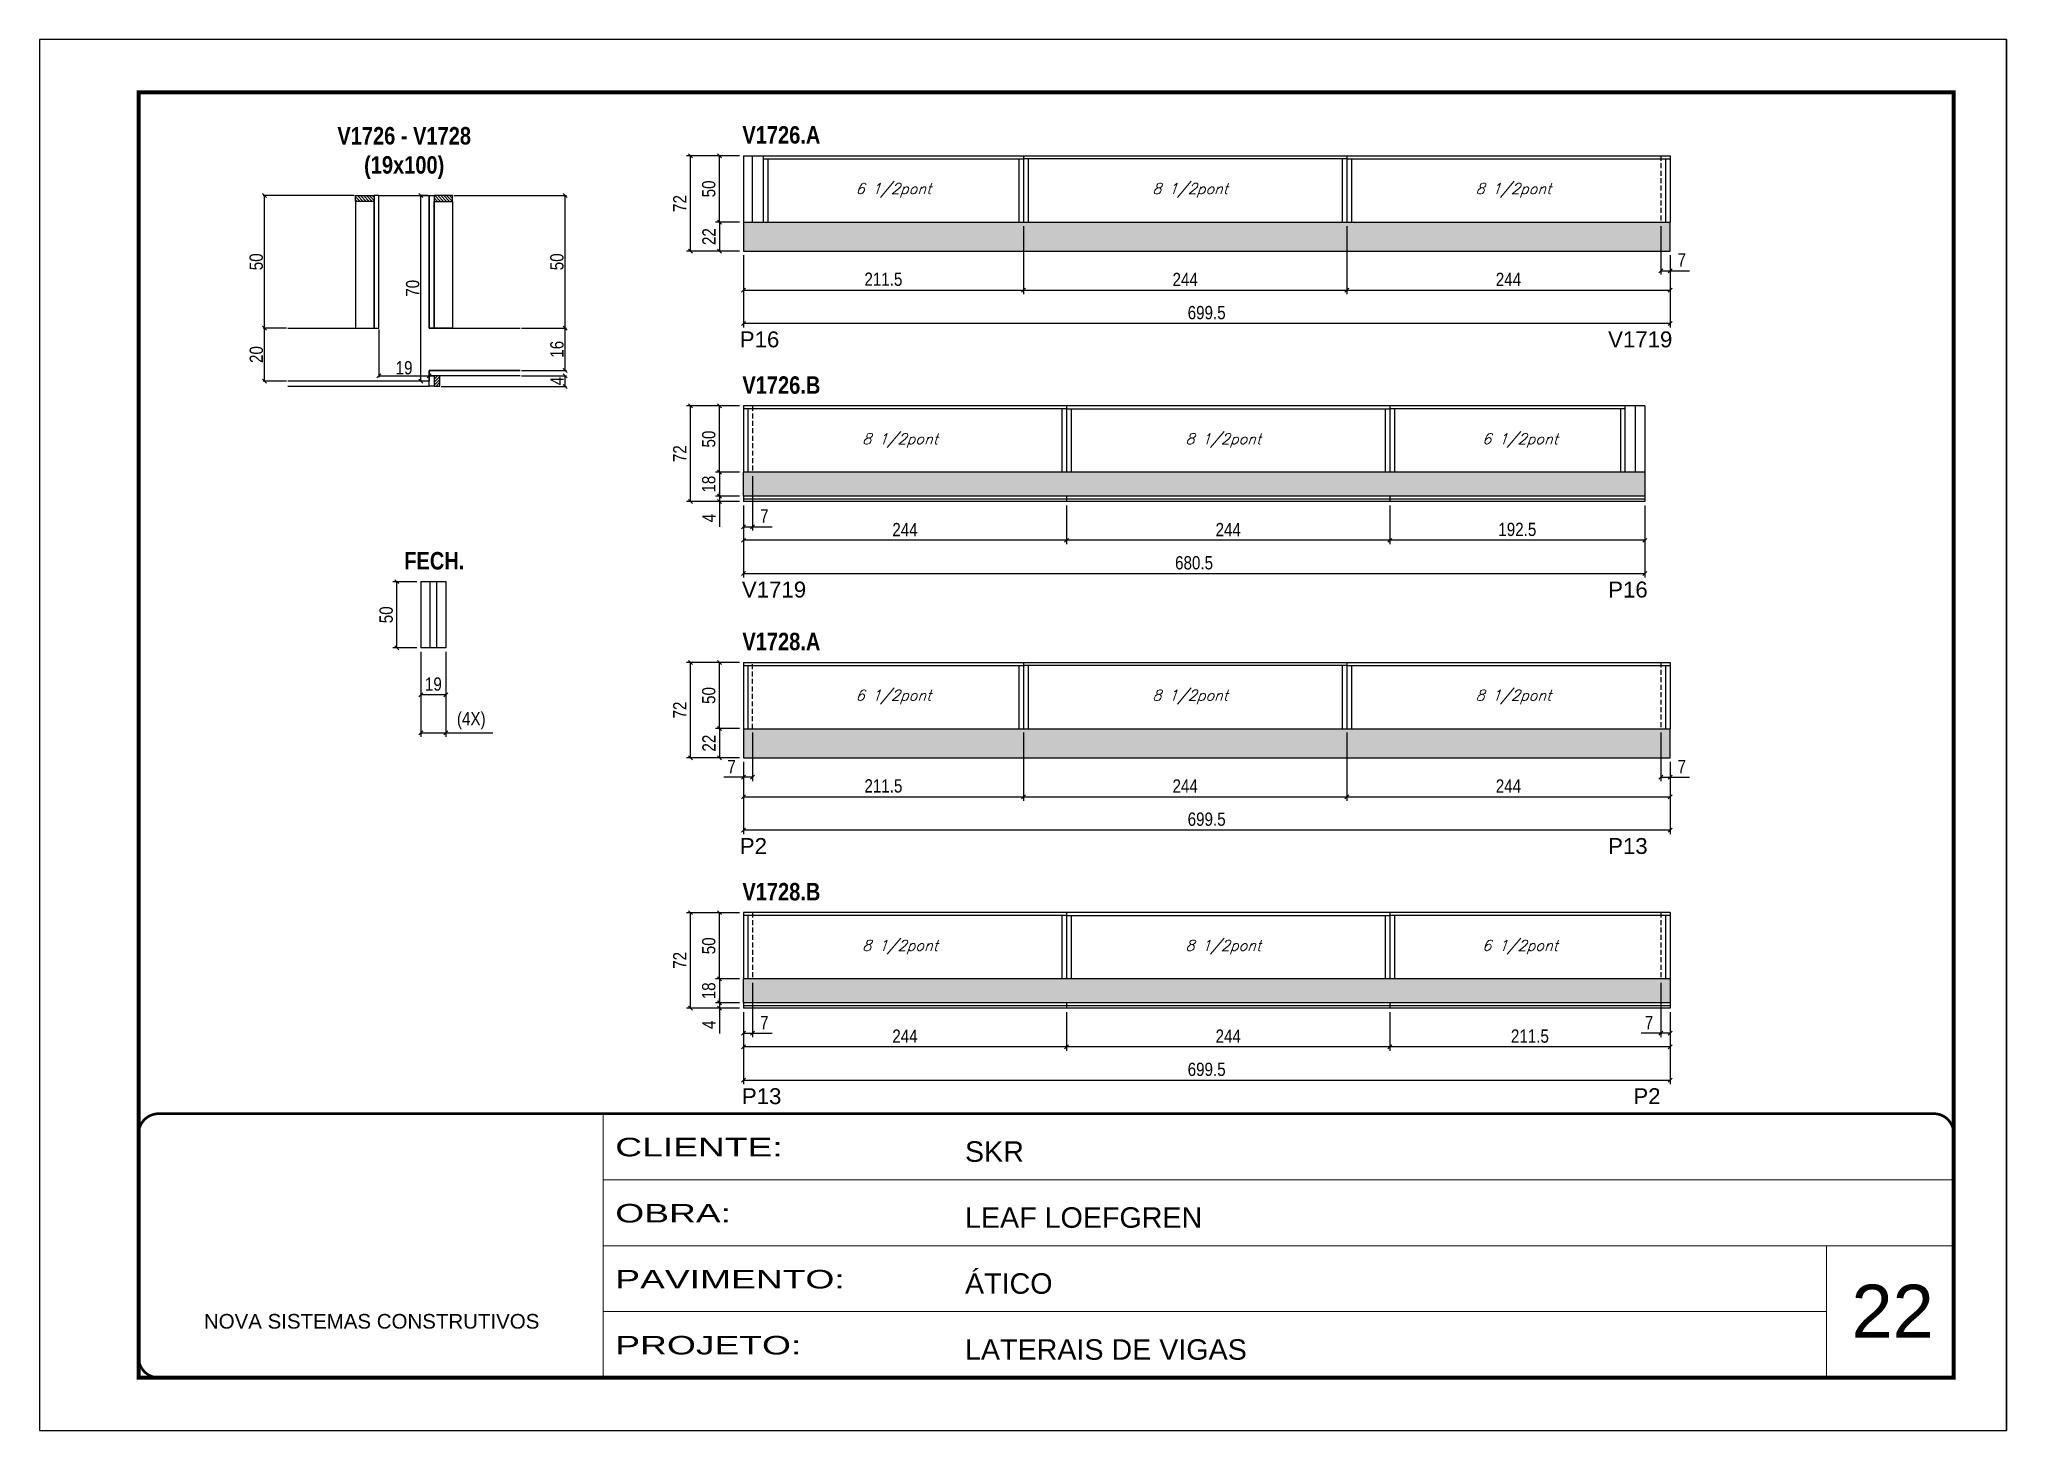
# Model space of a CAD drawing. Extents: x 3309 to 10008, y -2522 to 14608.
# Drawn here: x 4908 to 6393, y 7815 to 8865 of the extents above; entities that cross this region are included whole.
import ezdxf

# ---------------------------------------------------------------- set-up
doc = ezdxf.new("R2010")
doc.units = 0
for name, pattern in [('CONTINUO', [0]), ('DASHED', [0.75, 0.5, -0.25]), ('HIDDEN', [0.375, 0.25, -0.125])]:
    doc.linetypes.add(name, pattern=pattern)
for name, color, linetype in [('5', 5, 'Continuous'), ('COTA', 241, 'Continuous'), ('NOMENCLATURA', 7, 'Continuous'), ('Painéis', 200, 'Continuous'), ('SARR_2.2x7', 40, 'Continuous'), ('SARR_3.5x7', 81, 'Continuous'), ('SARR_EDITAR', 141, 'Continuous'), ('texto', 7, 'Continuous')]:
    doc.layers.add(name, color=color, linetype=linetype)
for name, color, linetype, lineweight in [('CARIMBO', 255, 'Continuous', 9), ('CONCRETO', 251, 'Continuous', 25), ('Folhas', 255, 'Continuous', 9), ('SARRAFO DE PRESSAO', 251, 'DASHED', 9)]:
    doc.layers.add(name, color=color, linetype=linetype, lineweight=lineweight)
doc.layers.add('Laje_Perimetro', color=7, linetype='Continuous', plot=False)
doc.styles.add('ARIAL', font='arial.ttf')
doc.styles.add('COTA TECNICA', font='techl___.ttf', dxfattribs={"height": 10})
doc.styles.add('COTA TECNICA 2X', font='techl___.ttf', dxfattribs={"height": 10})
doc.styles.add('Romans', font='romans.shx')
doc.styles.get("Standard").update_dxf_attribs({"font": 'arial.ttf'})
doc.styles.add('TECNICA', font='techb___.ttf', dxfattribs={"height": 10})
doc.styles.add('Tecnologia', font='')
doc.styles.get('Tecnologia').set_extended_font_data('Forgotten Futurist')
doc.dimstyles.new('PAINEL', dxfattribs={"dimtxt": 10, "dimasz": 3, "dimexe": 3, "dimexo": 3, "dimgap": 3, "dimtad": 1, "dimdec": 1, "dimzin": 12, "dimdsep": 46, "dimtxsty": 'COTA TECNICA', "dimblk1": 'OBLIQUE', "dimblk2": 'OBLIQUE', "dimsah": 1, "dimcen": 0.9, "dimclrd": 4, "dimclre": 4, "dimclrt": 240, "dimadec": 1, "dimazin": 3, "dimtfac": 1, "dimtdec": 1, "dimtmove": 0, "dimatfit": 3, "dimfxl": 1, "dimtolj": 1, "dimtzin": 12, "dimarcsym": 0})
doc.dimstyles.new('SECAO', dxfattribs={"dimscale": 0.333333, "dimtxt": 5, "dimasz": 9, "dimexe": 3, "dimexo": 3, "dimgap": 3, "dimtad": 1, "dimdec": 1, "dimlfac": 0.5, "dimzin": 12, "dimdsep": 46, "dimtxsty": 'COTA TECNICA 2X', "dimblk1": 'OBLIQUE', "dimblk2": 'OBLIQUE', "dimsah": 1, "dimcen": 0.9, "dimclrd": 4, "dimclre": 4, "dimclrt": 240, "dimadec": 1, "dimazin": 3, "dimtfac": 1, "dimtdec": 1, "dimtmove": 0, "dimatfit": 3, "dimfxl": 1, "dimtolj": 1, "dimtzin": 12, "dimarcsym": 0})
pattern_1 = [(135, (38314.1726, -114769.4353), (-1.122532015, -1.122532015), [])]
pattern_2 = [(50, (0, -382.3465), (5.46554, -0.4781726), [0.5715, -6.2865]), (355, (0, -382.3465), (-1.0573026, 5.7317054), [0.4572, -5.0292175]), (100.451445, (0.4555, -382.3863), (4.4082374, 5.2535326), [0.4857003, -5.3427073]), (46.1842, (0, -380.8225), (8.1323712, -1.26127), [0.85725, -9.42975]), (96.63556, (0.678, -380.928), (7.122124, 7.422784), [0.728551, -8.014068]), (351.18415, (0, -380.8225), (7.122124, 7.422784), [0.685799, -7.543792]), (21, (0.762, -381.2035), (4.5484317, -3.067956), [0.5715, -6.2865]), (326, (0.762, -381.2035), (1.8540609, 5.525639), [0.4572, -5.0292]), (71.451445, (1.141, -381.459), (6.4024926, 2.457683), [0.4857003, -5.342698]), (37.5, (0, -382.3465), (0.0926581, 2.53665117), [0, -4.96824, 0, -5.1054, 0, -5.04825]), (7.5, (0, -382.3465), (2.0045899, 3.00541724), [0, -2.91084, 0, -4.85394, 0, -1.92405]), (327.5, (-1.6993, -382.3465), (4.06771786, -0.17186232), [0, -1.905, 0, -5.9436, 0, -7.8867]), (317.5, (-2.4613, -382.3465), (4.4438754, 0.7627947), [0, -2.4765, 0, -3.94716, 0, -5.6007])]

msp = doc.modelspace()

# ---------------------------------------------------------------- texts
at = {"layer": '5', "linetype": 'Continuous'}
for s, rotation, p in [('P16', 0.00004, (5436.6, 8632.56)), ('V1719', 0.00004, (6092.05, 8632.56)), ('V1719', 359.99996, (5438.19, 8443.75)), ('P16', 359.99996, (6092.1, 8443.75)), ('P2', 0.00004, (5436.6, 8250.21)), ('P13', 0.00004, (6092.05, 8250.21)), ('P13', 359.99996, (5438.19, 8061.4)), ('P2', 359.99996, (6111.1, 8061.4))]:
    msp.add_text(s, height=12, rotation=rotation, dxfattribs=at).set_placement(p)
at = {"layer": 'CARIMBO', "style": 'ARIAL'}
msp.add_text('22', height=40, dxfattribs=at).set_placement((6275.73, 7885.13))
at = {"layer": 'NOMENCLATURA', "style": 'TECNICA'}
for s, p in [('V1726.A', (5438.56, 8786.29)), ('V1726.B', (5438.56, 8597.48)), ('FECH.', (5183.3, 8464.9)), ('V1728.A', (5438.56, 8403.94)), ('V1728.B', (5438.56, 8215.14))]:
    msp.add_text(s, height=13.2, dxfattribs=at).set_placement(p)
at = {"layer": 'NOMENCLATURA', "insert": (5183.27, 8798.83), "char_height": 13.2, "attachment_point": 2, "style": 'TECNICA'}
msp.add_mtext_dynamic_manual_height_columns('V1726 - V1728\\P(19x100)', width=300.2766, gutter_width=1, heights=[0], dxfattribs=at)
at = {"layer": 'texto', "color": 2, "char_height": 8, "attachment_point": 5, "style": 'Romans'}
for s, insert in [('{\\Q19;\\C256;6 1/2pont}', (5552.53, 8751)), ('{\\Q19;\\C256;8 1/2pont}', (5776.53, 8751)), ('{\\Q19;\\C256;8 1/2pont}', (6020.53, 8751)), ('{\\Q19;\\C256;8 1/2pont}', (5557.53, 8562.2)), ('{\\Q19;\\C256;8 1/2pont}', (5801.53, 8562.2)), ('{\\Q19;\\C256;6 1/2pont}', (6025.53, 8562.2)), ('{\\Q19;\\C256;6 1/2pont}', (5552.53, 8368.66)), ('{\\Q19;\\C256;8 1/2pont}', (5776.53, 8368.66)), ('{\\Q19;\\C256;8 1/2pont}', (6020.53, 8368.66)), ('{\\Q19;\\C256;8 1/2pont}', (5557.53, 8179.85)), ('{\\Q19;\\C256;8 1/2pont}', (5801.53, 8179.85)), ('{\\Q19;\\C256;6 1/2pont}', (6025.53, 8179.85))]:
    msp.add_mtext(s, dxfattribs=dict(at, insert=insert))

# ---------------------------------------------------------------- blocks, each defined once
blk = doc.blocks.new('9999999999')
at = {"color": 30, "linetype": 'CONTINUO'}
for p, q in [((98564.6, 34230.2), (98564.6, 34429.4)), ((98564.6, 34379.6), (99584, 34379.6)), ((98564.6, 34329.8), (99488, 34329.8)), ((99584, 34329.8), (99488, 34329.8)), ((99488, 34329.8), (99488, 34230.2)), ((98564.6, 34280), (99488, 34280))]:
    blk.add_line(p, q, dxfattribs=at)
at = {"color": 30, "linetype": 'CONTINUO', "const_width": 2}
blk.add_lwpolyline([(99584, 34230.2), (99584, 34414.4, 0.414214), (99569, 34429.4), (98229, 34429.4, 0.414214), (98214, 34414.4), (98214, 34245.2, 0.414214), (98229, 34230.2), (99584, 34230.2)], format="xyb", dxfattribs=at)
at = {"layer": 'Folhas'}
blk.add_lwpolyline([(98139, 34190.2), (99624, 34190.2), (99624, 35240.2), (98139, 35240.2)], close=True, dxfattribs=at)
at = {"layer": 'Folhas', "color": 30, "const_width": 3}
blk.add_lwpolyline([(98214, 34230.2), (99584, 34230.2), (99584, 35200.2), (98214, 35200.2)], close=True, dxfattribs=at)
at = {"color": 7, "linetype": 'Continuous', "ltscale": 5, "style": 'ARIAL'}
for s, height, p in [('SKR', 15.48, (98837.7, 34393.1)), ('LEAF LOEFGREN', 15.483, (98837.7, 34343.3)), ('ÁTICO', 15.48, (98837.7, 34293.5)), ('NOVA SISTEMAS CONSTRUTIVOS', 11.059, (98263.2, 34267.2)), ('LATERAIS DE VIGAS', 15.483, (98837.7, 34243.7))]:
    blk.add_text(s, height=height, dxfattribs=at).set_placement(p)
at = {"layer": 'Folhas', "color": 7, "style": 'Tecnologia', "width": 1.5}
for s, p in [('CLIENTE:', (98573.7, 34397.2)), ('OBRA:', (98573.7, 34347.3)), ('PAVIMENTO:', (98573.7, 34297.5)), ('PROJETO:', (98573.7, 34247.7))]:
    blk.add_text(s, height=14, dxfattribs=at).set_placement(p)
blk = doc.blocks.new('_Oblique')
at = {"color": 0, "linetype": 'ByBlock', "lineweight": -2}
blk.add_line((-0.5, -0.5), (0.5, 0.5), dxfattribs=at)
blk = doc.blocks.new('*D3200')
at = {"layer": 'COTA', "color": 4, "lineweight": -2, "transparency": 16777216}
for p, q in [((5201.2, 8747.1), (5194.8, 8747.1)), ((5195.8, 8607.1), (5195.8, 8747.1)), ((5201.2, 8607.1), (5194.8, 8607.1))]:
    blk.add_line(p, q, dxfattribs=at)
at = {"layer": 'Defpoints', "color": 0, "transparency": 16777216}
for p in [(5195.8, 8747.1), (5202.2, 8747.1), (5202.2, 8607.1)]:
    blk.add_point(p, dxfattribs=at)
at = {"layer": 'COTA', "color": 4, "lineweight": -2, "transparency": 16777216, "xscale": 3, "yscale": 3, "zscale": 3}
for p, rotation in [((5195.8, 8747.1), 90), ((5195.8, 8607.1), 270)]:
    blk.add_blockref('_Oblique', p, dxfattribs=dict(at, rotation=rotation))
at = {"layer": 'COTA', "color": 240, "transparency": 16777216, "insert": (5189.7, 8677.1), "char_height": 10, "attachment_point": 5, "rotation": 90, "style": 'COTA TECNICA 2X'}
blk.add_mtext('\\A1;70', dxfattribs=at)
blk = doc.blocks.new('*D3201')
at = {"layer": 'COTA', "color": 4, "lineweight": -2, "transparency": 16777216}
for p, q in [((5164.2, 8646.1), (5164.2, 8610)), ((5164.2, 8611), (5202.2, 8611)), ((5202.2, 8608.1), (5202.2, 8612))]:
    blk.add_line(p, q, dxfattribs=at)
at = {"layer": 'Defpoints', "color": 0, "transparency": 16777216}
for p in [(5164.2, 8647.1), (5202.2, 8611), (5202.2, 8607.1)]:
    blk.add_point(p, dxfattribs=at)
at = {"layer": 'COTA', "color": 4, "lineweight": -2, "transparency": 16777216, "xscale": 3, "yscale": 3, "zscale": 3, "rotation": 180}
blk.add_blockref('_Oblique', (5164.2, 8611), dxfattribs=at)
at = {"layer": 'COTA', "color": 4, "lineweight": -2, "transparency": 16777216, "xscale": 3, "yscale": 3, "zscale": 3}
blk.add_blockref('_Oblique', (5202.2, 8611), dxfattribs=at)
at = {"layer": 'COTA', "color": 240, "transparency": 16777216, "insert": (5183.2, 8617.1), "char_height": 10, "attachment_point": 5, "style": 'COTA TECNICA 2X'}
blk.add_mtext('\\A1;19', dxfattribs=at)
blk = doc.blocks.new('*D3202')
at = {"layer": 'COTA', "color": 4, "lineweight": -2, "transparency": 16777216}
for p, q in [((5094.5, 8647.1), (5076.8, 8647.1)), ((5077.8, 8607.1), (5077.8, 8647.1)), ((5094.5, 8607.1), (5076.8, 8607.1))]:
    blk.add_line(p, q, dxfattribs=at)
at = {"layer": 'Defpoints', "color": 0, "transparency": 16777216}
for p in [(5077.8, 8647.1), (5095.5, 8647.1), (5095.5, 8607.1)]:
    blk.add_point(p, dxfattribs=at)
at = {"layer": 'COTA', "color": 4, "lineweight": -2, "transparency": 16777216, "xscale": 3, "yscale": 3, "zscale": 3}
for p, rotation in [((5077.8, 8647.1), 90), ((5077.8, 8607.1), 270)]:
    blk.add_blockref('_Oblique', p, dxfattribs=dict(at, rotation=rotation))
at = {"layer": 'COTA', "color": 240, "transparency": 16777216, "insert": (5071.7, 8627.1), "char_height": 10, "attachment_point": 5, "rotation": 90, "style": 'COTA TECNICA 2X'}
blk.add_mtext('\\A1;20', dxfattribs=at)
blk = doc.blocks.new('*D3203')
at = {"layer": 'COTA', "color": 4, "lineweight": -2, "transparency": 16777216}
for p, q in [((5145.6, 8747.1), (5076.8, 8747.1)), ((5077.8, 8647.1), (5077.8, 8747.1)), ((5094.5, 8647.1), (5076.8, 8647.1))]:
    blk.add_line(p, q, dxfattribs=at)
at = {"layer": 'Defpoints', "color": 0, "transparency": 16777216}
for p in [(5077.8, 8747.1), (5146.6, 8747.1), (5095.5, 8647.1)]:
    blk.add_point(p, dxfattribs=at)
at = {"layer": 'COTA', "color": 4, "lineweight": -2, "transparency": 16777216, "xscale": 3, "yscale": 3, "zscale": 3}
for p, rotation in [((5077.8, 8747.1), 90), ((5077.8, 8647.1), 270)]:
    blk.add_blockref('_Oblique', p, dxfattribs=dict(at, rotation=rotation))
at = {"layer": 'COTA', "color": 240, "transparency": 16777216, "insert": (5071.6, 8697.1), "char_height": 10, "attachment_point": 5, "rotation": 90, "style": 'COTA TECNICA 2X'}
blk.add_mtext('\\A1;50', dxfattribs=at)
blk = doc.blocks.new('*D3204')
at = {"layer": 'COTA', "color": 4, "lineweight": -2, "transparency": 16777216}
for p, q in [((5211.2, 8603.1), (5305.7, 8603.1)), ((5271.9, 8611.1), (5305.7, 8611.1)), ((5304.7, 8603.1), (5304.7, 8611.1))]:
    blk.add_line(p, q, dxfattribs=at)
at = {"layer": 'Defpoints', "color": 0, "transparency": 16777216}
for p in [(5210.2, 8603.1), (5270.9, 8611.1), (5304.7, 8611.1)]:
    blk.add_point(p, dxfattribs=at)
at = {"layer": 'COTA', "color": 4, "lineweight": -2, "transparency": 16777216, "xscale": 3, "yscale": 3, "zscale": 3}
for p, rotation in [((5304.7, 8611.1), 90), ((5304.7, 8603.1), 270)]:
    blk.add_blockref('_Oblique', p, dxfattribs=dict(at, rotation=rotation))
at = {"layer": 'COTA', "color": 240, "transparency": 16777216, "insert": (5298.7, 8607.1), "char_height": 10, "attachment_point": 5, "rotation": 90, "style": 'COTA TECNICA 2X'}
blk.add_mtext('\\A1;4', dxfattribs=at)
blk = doc.blocks.new('*D3205')
at = {"layer": 'COTA', "color": 4, "lineweight": -2, "transparency": 16777216}
for p, q in [((5271.9, 8647.1), (5305.7, 8647.1)), ((5304.7, 8615.1), (5304.7, 8647.1)), ((5271.9, 8615.1), (5305.7, 8615.1))]:
    blk.add_line(p, q, dxfattribs=at)
at = {"layer": 'Defpoints', "color": 0, "transparency": 16777216}
for p in [(5270.9, 8647.1), (5304.7, 8647.1), (5270.9, 8615.1)]:
    blk.add_point(p, dxfattribs=at)
at = {"layer": 'COTA', "color": 4, "lineweight": -2, "transparency": 16777216, "xscale": 3, "yscale": 3, "zscale": 3}
for p, rotation in [((5304.7, 8647.1), 90), ((5304.7, 8615.1), 270)]:
    blk.add_blockref('_Oblique', p, dxfattribs=dict(at, rotation=rotation))
at = {"layer": 'COTA', "color": 240, "transparency": 16777216, "insert": (5298.6, 8631.1), "char_height": 10, "attachment_point": 5, "rotation": 90, "style": 'COTA TECNICA 2X'}
blk.add_mtext('\\A1;16', dxfattribs=at)
blk = doc.blocks.new('*D3206')
at = {"layer": 'COTA', "color": 4, "lineweight": -2, "transparency": 16777216}
for p, q in [((5220.8, 8747.1), (5305.7, 8747.1)), ((5304.7, 8647.1), (5304.7, 8747.1)), ((5271.9, 8647.1), (5305.7, 8647.1))]:
    blk.add_line(p, q, dxfattribs=at)
at = {"layer": 'Defpoints', "color": 0, "transparency": 16777216}
for p in [(5219.8, 8747.1), (5304.7, 8747.1), (5270.9, 8647.1)]:
    blk.add_point(p, dxfattribs=at)
at = {"layer": 'COTA', "color": 4, "lineweight": -2, "transparency": 16777216, "xscale": 3, "yscale": 3, "zscale": 3}
for p, rotation in [((5304.7, 8747.1), 90), ((5304.7, 8647.1), 270)]:
    blk.add_blockref('_Oblique', p, dxfattribs=dict(at, rotation=rotation))
at = {"layer": 'COTA', "color": 240, "transparency": 16777216, "insert": (5298.6, 8697.1), "char_height": 10, "attachment_point": 5, "rotation": 90, "style": 'COTA TECNICA 2X'}
blk.add_mtext('\\A1;50', dxfattribs=at)
blk = doc.blocks.new('*D3209')
at = {"layer": 'COTA', "color": 4, "lineweight": -2, "transparency": 16777216}
for p, q in [((5436.3, 8777.1), (5418.3, 8777.1)), ((5421.3, 8727.1), (5421.3, 8777.1)), ((5436.3, 8727.1), (5418.3, 8727.1))]:
    blk.add_line(p, q, dxfattribs=at)
at = {"layer": 'Defpoints', "color": 0, "transparency": 16777216}
for p in [(5421.3, 8777.1), (5439.3, 8777.1), (5439.3, 8727.1)]:
    blk.add_point(p, dxfattribs=at)
at = {"layer": 'COTA', "color": 4, "lineweight": -2, "transparency": 16777216, "xscale": 3, "yscale": 3, "zscale": 3}
for p, rotation in [((5421.3, 8777.1), 90), ((5421.3, 8727.1), 270)]:
    blk.add_blockref('_Oblique', p, dxfattribs=dict(at, rotation=rotation))
at = {"layer": 'COTA', "color": 240, "transparency": 16777216, "insert": (5413.2, 8752.1), "char_height": 10, "attachment_point": 5, "rotation": 90, "style": 'COTA TECNICA'}
blk.add_mtext('\\A1;50', dxfattribs=at)
blk = doc.blocks.new('*D3212')
at = {"layer": 'COTA', "color": 4, "lineweight": -2, "transparency": 16777216}
for p, q in [((5439.3, 8702.1), (5439.3, 8647.6)), ((6138.8, 8702.1), (6138.8, 8647.6)), ((6138.8, 8650.6), (5439.3, 8650.6))]:
    blk.add_line(p, q, dxfattribs=at)
at = {"layer": 'Defpoints', "color": 0, "transparency": 16777216}
for p in [(5439.3, 8705.1), (6138.8, 8705.1), (5439.3, 8650.6)]:
    blk.add_point(p, dxfattribs=at)
at = {"layer": 'COTA', "color": 4, "lineweight": -2, "transparency": 16777216, "xscale": 3, "yscale": 3, "zscale": 3, "rotation": 180}
blk.add_blockref('_Oblique', (5439.3, 8650.6), dxfattribs=at)
at = {"layer": 'COTA', "color": 4, "lineweight": -2, "transparency": 16777216, "xscale": 3, "yscale": 3, "zscale": 3}
blk.add_blockref('_Oblique', (6138.8, 8650.6), dxfattribs=at)
at = {"layer": 'COTA', "color": 240, "transparency": 16777216, "insert": (5789, 8658.7), "char_height": 10, "attachment_point": 5, "style": 'COTA TECNICA'}
blk.add_mtext('\\A1;699.5', dxfattribs=at)
blk = doc.blocks.new('*D3213')
at = {"layer": 'COTA', "color": 4, "lineweight": -2, "transparency": 16777216}
for p, q in [((5650.8, 8724.1), (5650.8, 8672.7)), ((5439.3, 8702.1), (5439.3, 8672.7)), ((5439.3, 8675.7), (5650.8, 8675.7))]:
    blk.add_line(p, q, dxfattribs=at)
at = {"layer": 'Defpoints', "color": 0, "transparency": 16777216}
for p in [(5650.8, 8727.1), (5439.3, 8705.1), (5650.8, 8675.7)]:
    blk.add_point(p, dxfattribs=at)
at = {"layer": 'COTA', "color": 4, "lineweight": -2, "transparency": 16777216, "xscale": 3, "yscale": 3, "zscale": 3, "rotation": 180}
blk.add_blockref('_Oblique', (5439.3, 8675.7), dxfattribs=at)
at = {"layer": 'COTA', "color": 4, "lineweight": -2, "transparency": 16777216, "xscale": 3, "yscale": 3, "zscale": 3}
blk.add_blockref('_Oblique', (5650.8, 8675.7), dxfattribs=at)
at = {"layer": 'COTA', "color": 240, "transparency": 16777216, "insert": (5545, 8683.9), "char_height": 10, "attachment_point": 5, "style": 'COTA TECNICA'}
blk.add_mtext('\\A1;211.5', dxfattribs=at)
blk = doc.blocks.new('*D3214')
at = {"layer": 'COTA', "color": 4, "lineweight": -2, "transparency": 16777216}
for p, q in [((5650.8, 8724.1), (5650.8, 8672.7)), ((5894.8, 8724.1), (5894.8, 8672.7)), ((5650.8, 8675.7), (5894.8, 8675.7))]:
    blk.add_line(p, q, dxfattribs=at)
at = {"layer": 'Defpoints', "color": 0, "transparency": 16777216}
for p in [(5650.8, 8727.1), (5894.8, 8727.1), (5894.8, 8675.7)]:
    blk.add_point(p, dxfattribs=at)
at = {"layer": 'COTA', "color": 4, "lineweight": -2, "transparency": 16777216, "xscale": 3, "yscale": 3, "zscale": 3, "rotation": 180}
blk.add_blockref('_Oblique', (5650.8, 8675.7), dxfattribs=at)
at = {"layer": 'COTA', "color": 4, "lineweight": -2, "transparency": 16777216, "xscale": 3, "yscale": 3, "zscale": 3}
blk.add_blockref('_Oblique', (5894.8, 8675.7), dxfattribs=at)
at = {"layer": 'COTA', "color": 240, "transparency": 16777216, "insert": (5772.8, 8683.8), "char_height": 10, "attachment_point": 5, "style": 'COTA TECNICA'}
blk.add_mtext('\\A1;244', dxfattribs=at)
blk = doc.blocks.new('*D3215')
at = {"layer": 'COTA', "color": 4, "lineweight": -2, "transparency": 16777216}
for p, q in [((5894.8, 8724.1), (5894.8, 8672.7)), ((6138.8, 8702.1), (6138.8, 8672.7)), ((5894.8, 8675.7), (6138.8, 8675.7))]:
    blk.add_line(p, q, dxfattribs=at)
at = {"layer": 'Defpoints', "color": 0, "transparency": 16777216}
for p in [(5894.8, 8727.1), (6138.8, 8705.1), (6138.8, 8675.7)]:
    blk.add_point(p, dxfattribs=at)
at = {"layer": 'COTA', "color": 4, "lineweight": -2, "transparency": 16777216, "xscale": 3, "yscale": 3, "zscale": 3, "rotation": 180}
blk.add_blockref('_Oblique', (5894.8, 8675.7), dxfattribs=at)
at = {"layer": 'COTA', "color": 4, "lineweight": -2, "transparency": 16777216, "xscale": 3, "yscale": 3, "zscale": 3}
blk.add_blockref('_Oblique', (6138.8, 8675.7), dxfattribs=at)
at = {"layer": 'COTA', "color": 240, "transparency": 16777216, "insert": (6016.8, 8683.8), "char_height": 10, "attachment_point": 5, "style": 'COTA TECNICA'}
blk.add_mtext('\\A1;244', dxfattribs=at)
blk = doc.blocks.new('*D3216')
at = {"layer": 'COTA', "color": 4, "lineweight": -2, "transparency": 16777216}
for p, q in [((6131.8, 8724.1), (6131.8, 8687.4)), ((6138.8, 8702.1), (6138.8, 8687.4)), ((6131.8, 8690.4), (6138.8, 8690.4)), ((6138.8, 8690.4), (6153.5, 8690.4))]:
    blk.add_line(p, q, dxfattribs=at)
at = {"layer": 'Defpoints', "color": 0, "transparency": 16777216}
for p in [(6131.8, 8727.1), (6138.8, 8705.1), (6138.8, 8690.4)]:
    blk.add_point(p, dxfattribs=at)
at = {"layer": 'COTA', "color": 4, "lineweight": -2, "transparency": 16777216, "xscale": 3, "yscale": 3, "zscale": 3, "rotation": 180}
blk.add_blockref('_Oblique', (6131.8, 8690.4), dxfattribs=at)
at = {"layer": 'COTA', "color": 4, "lineweight": -2, "transparency": 16777216, "xscale": 3, "yscale": 3, "zscale": 3}
blk.add_blockref('_Oblique', (6138.8, 8690.4), dxfattribs=at)
at = {"layer": 'COTA', "color": 240, "transparency": 16777216, "insert": (6147.6, 8698.5), "char_height": 10, "attachment_point": 5, "style": 'COTA TECNICA'}
blk.add_mtext('\\A1;7', dxfattribs=at)
blk = doc.blocks.new('*D3223')
at = {"layer": 'COTA', "color": 4, "lineweight": -2, "transparency": 16777216}
for p, q in [((5439.3, 8513.3), (5439.3, 8458.8)), ((6119.8, 8513.3), (6119.8, 8458.8)), ((5439.3, 8461.8), (6119.8, 8461.8))]:
    blk.add_line(p, q, dxfattribs=at)
at = {"layer": 'Defpoints', "color": 0, "transparency": 16777216}
for p in [(5439.3, 8516.3), (6119.8, 8516.3), (6119.8, 8461.8)]:
    blk.add_point(p, dxfattribs=at)
at = {"layer": 'COTA', "color": 4, "lineweight": -2, "transparency": 16777216, "xscale": 3, "yscale": 3, "zscale": 3, "rotation": 180}
blk.add_blockref('_Oblique', (5439.3, 8461.8), dxfattribs=at)
at = {"layer": 'COTA', "color": 4, "lineweight": -2, "transparency": 16777216, "xscale": 3, "yscale": 3, "zscale": 3}
blk.add_blockref('_Oblique', (6119.8, 8461.8), dxfattribs=at)
at = {"layer": 'COTA', "color": 240, "transparency": 16777216, "insert": (5779.5, 8469.9), "char_height": 10, "attachment_point": 5, "style": 'COTA TECNICA'}
blk.add_mtext('\\A1;680.5', dxfattribs=at)
blk = doc.blocks.new('*D3218')
at = {"layer": 'COTA', "color": 4, "lineweight": -2, "transparency": 16777216}
for p, q in [((5927.3, 8513.3), (5927.3, 8483.9)), ((6119.8, 8513.3), (6119.8, 8483.9)), ((6119.8, 8486.9), (5927.3, 8486.9))]:
    blk.add_line(p, q, dxfattribs=at)
at = {"layer": 'Defpoints', "color": 0, "transparency": 16777216}
for p in [(5927.3, 8516.3), (6119.8, 8516.3), (5927.3, 8486.9)]:
    blk.add_point(p, dxfattribs=at)
at = {"layer": 'COTA', "color": 4, "lineweight": -2, "transparency": 16777216, "xscale": 3, "yscale": 3, "zscale": 3, "rotation": 180}
blk.add_blockref('_Oblique', (5927.3, 8486.9), dxfattribs=at)
at = {"layer": 'COTA', "color": 4, "lineweight": -2, "transparency": 16777216, "xscale": 3, "yscale": 3, "zscale": 3}
blk.add_blockref('_Oblique', (6119.8, 8486.9), dxfattribs=at)
at = {"layer": 'COTA', "color": 240, "transparency": 16777216, "insert": (6023.5, 8495.1), "char_height": 10, "attachment_point": 5, "style": 'COTA TECNICA'}
blk.add_mtext('\\A1;192.5', dxfattribs=at)
blk = doc.blocks.new('*D3219')
at = {"layer": 'COTA', "color": 4, "lineweight": -2, "transparency": 16777216}
for p, q in [((5683.3, 8513.3), (5683.3, 8483.9)), ((5927.3, 8513.3), (5927.3, 8483.9)), ((5927.3, 8486.9), (5683.3, 8486.9))]:
    blk.add_line(p, q, dxfattribs=at)
at = {"layer": 'Defpoints', "color": 0, "transparency": 16777216}
for p in [(5683.3, 8516.3), (5927.3, 8516.3), (5683.3, 8486.9)]:
    blk.add_point(p, dxfattribs=at)
at = {"layer": 'COTA', "color": 4, "lineweight": -2, "transparency": 16777216, "xscale": 3, "yscale": 3, "zscale": 3, "rotation": 180}
blk.add_blockref('_Oblique', (5683.3, 8486.9), dxfattribs=at)
at = {"layer": 'COTA', "color": 4, "lineweight": -2, "transparency": 16777216, "xscale": 3, "yscale": 3, "zscale": 3}
blk.add_blockref('_Oblique', (5927.3, 8486.9), dxfattribs=at)
at = {"layer": 'COTA', "color": 240, "transparency": 16777216, "insert": (5805.3, 8495), "char_height": 10, "attachment_point": 5, "style": 'COTA TECNICA'}
blk.add_mtext('\\A1;244', dxfattribs=at)
blk = doc.blocks.new('*D3220')
at = {"layer": 'COTA', "color": 4, "lineweight": -2, "transparency": 16777216}
for p, q in [((5439.3, 8513.3), (5439.3, 8483.9)), ((5683.3, 8513.3), (5683.3, 8483.9)), ((5683.3, 8486.9), (5439.3, 8486.9))]:
    blk.add_line(p, q, dxfattribs=at)
at = {"layer": 'Defpoints', "color": 0, "transparency": 16777216}
for p in [(5439.3, 8516.3), (5683.3, 8516.3), (5439.3, 8486.9)]:
    blk.add_point(p, dxfattribs=at)
at = {"layer": 'COTA', "color": 4, "lineweight": -2, "transparency": 16777216, "xscale": 3, "yscale": 3, "zscale": 3, "rotation": 180}
blk.add_blockref('_Oblique', (5439.3, 8486.9), dxfattribs=at)
at = {"layer": 'COTA', "color": 4, "lineweight": -2, "transparency": 16777216, "xscale": 3, "yscale": 3, "zscale": 3}
blk.add_blockref('_Oblique', (5683.3, 8486.9), dxfattribs=at)
at = {"layer": 'COTA', "color": 240, "transparency": 16777216, "insert": (5561.3, 8495), "char_height": 10, "attachment_point": 5, "style": 'COTA TECNICA'}
blk.add_mtext('\\A1;244', dxfattribs=at)
blk = doc.blocks.new('*D3221')
at = {"layer": 'COTA', "color": 4, "lineweight": -2, "transparency": 16777216}
for p, q in [((5446.3, 8535.3), (5446.3, 8494.2)), ((5439.3, 8513.3), (5439.3, 8494.2)), ((5439.3, 8497.2), (5446.3, 8497.2)), ((5446.3, 8497.2), (5461, 8497.2))]:
    blk.add_line(p, q, dxfattribs=at)
at = {"layer": 'Defpoints', "color": 0, "transparency": 16777216}
for p in [(5446.3, 8538.3), (5439.3, 8516.3), (5439.3, 8497.2)]:
    blk.add_point(p, dxfattribs=at)
at = {"layer": 'COTA', "color": 4, "lineweight": -2, "transparency": 16777216, "xscale": 3, "yscale": 3, "zscale": 3, "rotation": 180}
blk.add_blockref('_Oblique', (5439.3, 8497.2), dxfattribs=at)
at = {"layer": 'COTA', "color": 4, "lineweight": -2, "transparency": 16777216, "xscale": 3, "yscale": 3, "zscale": 3}
blk.add_blockref('_Oblique', (5446.3, 8497.2), dxfattribs=at)
at = {"layer": 'COTA', "color": 240, "transparency": 16777216, "insert": (5455.1, 8505.3), "char_height": 10, "attachment_point": 5, "style": 'COTA TECNICA'}
blk.add_mtext('\\A1;7', dxfattribs=at)
blk = doc.blocks.new('*D3224')
at = {"layer": 'COTA', "color": 4, "lineweight": -2, "transparency": 16777216}
for p, q in [((5436.3, 8727.1), (5418.3, 8727.1)), ((5421.3, 8727.1), (5421.3, 8705.1)), ((5436.3, 8705.1), (5418.3, 8705.1))]:
    blk.add_line(p, q, dxfattribs=at)
at = {"layer": 'Defpoints', "color": 0, "transparency": 16777216}
for p in [(5439.3, 8727.1), (5421.3, 8705.1), (5439.3, 8705.1)]:
    blk.add_point(p, dxfattribs=at)
at = {"layer": 'COTA', "color": 4, "lineweight": -2, "transparency": 16777216, "xscale": 3, "yscale": 3, "zscale": 3}
for p, rotation in [((5421.3, 8727.1), 90), ((5421.3, 8705.1), 270)]:
    blk.add_blockref('_Oblique', p, dxfattribs=dict(at, rotation=rotation))
at = {"layer": 'COTA', "color": 240, "transparency": 16777216, "insert": (5413.3, 8716.1), "char_height": 10, "attachment_point": 5, "rotation": 90, "style": 'COTA TECNICA'}
blk.add_mtext('\\A1;22', dxfattribs=at)
blk = doc.blocks.new('*D3225')
at = {"layer": 'COTA', "color": 4, "lineweight": -2, "transparency": 16777216}
for p, q in [((5436.3, 8777.1), (5396.4, 8777.1)), ((5399.4, 8705.1), (5399.4, 8777.1)), ((5436.3, 8705.1), (5396.4, 8705.1))]:
    blk.add_line(p, q, dxfattribs=at)
at = {"layer": 'Defpoints', "color": 0, "transparency": 16777216}
for p in [(5399.4, 8777.1), (5439.3, 8777.1), (5439.3, 8705.1)]:
    blk.add_point(p, dxfattribs=at)
at = {"layer": 'COTA', "color": 4, "lineweight": -2, "transparency": 16777216, "xscale": 3, "yscale": 3, "zscale": 3}
for p, rotation in [((5399.4, 8777.1), 90), ((5399.4, 8705.1), 270)]:
    blk.add_blockref('_Oblique', p, dxfattribs=dict(at, rotation=rotation))
at = {"layer": 'COTA', "color": 240, "transparency": 16777216, "insert": (5391.3, 8741.1), "char_height": 10, "attachment_point": 5, "rotation": 90, "style": 'COTA TECNICA'}
blk.add_mtext('\\A1;72', dxfattribs=at)
blk = doc.blocks.new('*D3228')
at = {"layer": 'COTA', "color": 4, "lineweight": -2, "transparency": 16777216}
for p, q in [((5436.3, 8588.3), (5418.3, 8588.3)), ((5421.3, 8538.3), (5421.3, 8588.3)), ((5436.3, 8538.3), (5418.3, 8538.3))]:
    blk.add_line(p, q, dxfattribs=at)
at = {"layer": 'Defpoints', "color": 0, "transparency": 16777216}
for p in [(5421.3, 8588.3), (5439.3, 8588.3), (5439.3, 8538.3)]:
    blk.add_point(p, dxfattribs=at)
at = {"layer": 'COTA', "color": 4, "lineweight": -2, "transparency": 16777216, "xscale": 3, "yscale": 3, "zscale": 3}
for p, rotation in [((5421.3, 8588.3), 90), ((5421.3, 8538.3), 270)]:
    blk.add_blockref('_Oblique', p, dxfattribs=dict(at, rotation=rotation))
at = {"layer": 'COTA', "color": 240, "transparency": 16777216, "insert": (5413.2, 8563.3), "char_height": 10, "attachment_point": 5, "rotation": 90, "style": 'COTA TECNICA'}
blk.add_mtext('\\A1;50', dxfattribs=at)
blk = doc.blocks.new('*D3226')
at = {"layer": 'COTA', "color": 4, "lineweight": -2, "transparency": 16777216}
for p, q in [((5436.3, 8538.3), (5418.3, 8538.3)), ((5421.3, 8538.3), (5421.3, 8520.3)), ((5436.3, 8520.3), (5418.3, 8520.3))]:
    blk.add_line(p, q, dxfattribs=at)
at = {"layer": 'Defpoints', "color": 0, "transparency": 16777216}
for p in [(5439.3, 8538.3), (5421.3, 8520.3), (5439.3, 8520.3)]:
    blk.add_point(p, dxfattribs=at)
at = {"layer": 'COTA', "color": 4, "lineweight": -2, "transparency": 16777216, "xscale": 3, "yscale": 3, "zscale": 3}
for p, rotation in [((5421.3, 8538.3), 90), ((5421.3, 8520.3), 270)]:
    blk.add_blockref('_Oblique', p, dxfattribs=dict(at, rotation=rotation))
at = {"layer": 'COTA', "color": 240, "transparency": 16777216, "insert": (5413.2, 8529.3), "char_height": 10, "attachment_point": 5, "rotation": 90, "style": 'COTA TECNICA'}
blk.add_mtext('\\A1;18', dxfattribs=at)
blk = doc.blocks.new('*D3227')
at = {"layer": 'COTA', "color": 4, "lineweight": -2, "transparency": 16777216}
for p, q in [((5436.3, 8588.3), (5396.4, 8588.3)), ((5399.4, 8516.3), (5399.4, 8588.3)), ((5436.3, 8516.3), (5396.4, 8516.3))]:
    blk.add_line(p, q, dxfattribs=at)
at = {"layer": 'Defpoints', "color": 0, "transparency": 16777216}
for p in [(5399.4, 8588.3), (5439.3, 8588.3), (5439.3, 8516.3)]:
    blk.add_point(p, dxfattribs=at)
at = {"layer": 'COTA', "color": 4, "lineweight": -2, "transparency": 16777216, "xscale": 3, "yscale": 3, "zscale": 3}
for p, rotation in [((5399.4, 8588.3), 90), ((5399.4, 8516.3), 270)]:
    blk.add_blockref('_Oblique', p, dxfattribs=dict(at, rotation=rotation))
at = {"layer": 'COTA', "color": 240, "transparency": 16777216, "insert": (5391.3, 8552.3), "char_height": 10, "attachment_point": 5, "rotation": 90, "style": 'COTA TECNICA'}
blk.add_mtext('\\A1;72', dxfattribs=at)
blk = doc.blocks.new('*D3229')
at = {"layer": 'COTA', "color": 4, "lineweight": -2, "transparency": 16777216}
for p, q in [((5436.3, 8520.3), (5418.3, 8520.3)), ((5436.3, 8516.3), (5418.3, 8516.3)), ((5421.3, 8520.3), (5421.3, 8523.3)), ((5421.3, 8520.3), (5421.3, 8516.3)), ((5421.3, 8516.3), (5421.3, 8497.1))]:
    blk.add_line(p, q, dxfattribs=at)
at = {"layer": 'Defpoints', "color": 0, "transparency": 16777216}
for p in [(5421.3, 8516.3), (5439.3, 8520.3), (5439.3, 8516.3)]:
    blk.add_point(p, dxfattribs=at)
at = {"layer": 'COTA', "color": 4, "lineweight": -2, "transparency": 16777216, "xscale": 3, "yscale": 3, "zscale": 3}
for p, rotation in [((5421.3, 8520.3), 270), ((5421.3, 8516.3), 90)]:
    blk.add_blockref('_Oblique', p, dxfattribs=dict(at, rotation=rotation))
at = {"layer": 'COTA', "color": 240, "transparency": 16777216, "insert": (5413.3, 8503.7), "char_height": 10, "attachment_point": 5, "rotation": 90, "style": 'COTA TECNICA'}
blk.add_mtext('\\A1;4', dxfattribs=at)
blk = doc.blocks.new('*D3245')
at = {"layer": 'COTA', "color": 4, "lineweight": -2, "transparency": 16777216}
for p, q in [((5436.3, 8394.8), (5418.3, 8394.8)), ((5421.3, 8344.8), (5421.3, 8394.8)), ((5436.3, 8344.8), (5418.3, 8344.8))]:
    blk.add_line(p, q, dxfattribs=at)
at = {"layer": 'Defpoints', "color": 0, "transparency": 16777216}
for p in [(5421.3, 8394.8), (5439.3, 8394.8), (5439.3, 8344.8)]:
    blk.add_point(p, dxfattribs=at)
at = {"layer": 'COTA', "color": 4, "lineweight": -2, "transparency": 16777216, "xscale": 3, "yscale": 3, "zscale": 3}
for p, rotation in [((5421.3, 8394.8), 90), ((5421.3, 8344.8), 270)]:
    blk.add_blockref('_Oblique', p, dxfattribs=dict(at, rotation=rotation))
at = {"layer": 'COTA', "color": 240, "transparency": 16777216, "insert": (5413.2, 8369.8), "char_height": 10, "attachment_point": 5, "rotation": 90, "style": 'COTA TECNICA'}
blk.add_mtext('\\A1;50', dxfattribs=at)
blk = doc.blocks.new('*D3246')
at = {"layer": 'COTA', "color": 4, "lineweight": -2, "transparency": 16777216}
for p, q in [((5439.3, 8319.8), (5439.3, 8265.2)), ((6138.8, 8319.8), (6138.8, 8265.2)), ((6138.8, 8268.2), (5439.3, 8268.2))]:
    blk.add_line(p, q, dxfattribs=at)
at = {"layer": 'Defpoints', "color": 0, "transparency": 16777216}
for p in [(5439.3, 8322.8), (6138.8, 8322.8), (5439.3, 8268.2)]:
    blk.add_point(p, dxfattribs=at)
at = {"layer": 'COTA', "color": 4, "lineweight": -2, "transparency": 16777216, "xscale": 3, "yscale": 3, "zscale": 3, "rotation": 180}
blk.add_blockref('_Oblique', (5439.3, 8268.2), dxfattribs=at)
at = {"layer": 'COTA', "color": 4, "lineweight": -2, "transparency": 16777216, "xscale": 3, "yscale": 3, "zscale": 3}
blk.add_blockref('_Oblique', (6138.8, 8268.2), dxfattribs=at)
at = {"layer": 'COTA', "color": 240, "transparency": 16777216, "insert": (5789, 8276.4), "char_height": 10, "attachment_point": 5, "style": 'COTA TECNICA'}
blk.add_mtext('\\A1;699.5', dxfattribs=at)
blk = doc.blocks.new('*D3234')
at = {"layer": 'COTA', "color": 4, "lineweight": -2, "transparency": 16777216}
for p, q in [((5650.8, 8341.8), (5650.8, 8290.4)), ((5439.3, 8319.8), (5439.3, 8290.4)), ((5439.3, 8293.4), (5650.8, 8293.4))]:
    blk.add_line(p, q, dxfattribs=at)
at = {"layer": 'Defpoints', "color": 0, "transparency": 16777216}
for p in [(5650.8, 8344.8), (5439.3, 8322.8), (5650.8, 8293.4)]:
    blk.add_point(p, dxfattribs=at)
at = {"layer": 'COTA', "color": 4, "lineweight": -2, "transparency": 16777216, "xscale": 3, "yscale": 3, "zscale": 3, "rotation": 180}
blk.add_blockref('_Oblique', (5439.3, 8293.4), dxfattribs=at)
at = {"layer": 'COTA', "color": 4, "lineweight": -2, "transparency": 16777216, "xscale": 3, "yscale": 3, "zscale": 3}
blk.add_blockref('_Oblique', (5650.8, 8293.4), dxfattribs=at)
at = {"layer": 'COTA', "color": 240, "transparency": 16777216, "insert": (5545, 8301.5), "char_height": 10, "attachment_point": 5, "style": 'COTA TECNICA'}
blk.add_mtext('\\A1;211.5', dxfattribs=at)
blk = doc.blocks.new('*D3235')
at = {"layer": 'COTA', "color": 4, "lineweight": -2, "transparency": 16777216}
for p, q in [((5650.8, 8341.8), (5650.8, 8290.4)), ((5894.8, 8341.8), (5894.8, 8290.4)), ((5650.8, 8293.4), (5894.8, 8293.4))]:
    blk.add_line(p, q, dxfattribs=at)
at = {"layer": 'Defpoints', "color": 0, "transparency": 16777216}
for p in [(5650.8, 8344.8), (5894.8, 8344.8), (5894.8, 8293.4)]:
    blk.add_point(p, dxfattribs=at)
at = {"layer": 'COTA', "color": 4, "lineweight": -2, "transparency": 16777216, "xscale": 3, "yscale": 3, "zscale": 3, "rotation": 180}
blk.add_blockref('_Oblique', (5650.8, 8293.4), dxfattribs=at)
at = {"layer": 'COTA', "color": 4, "lineweight": -2, "transparency": 16777216, "xscale": 3, "yscale": 3, "zscale": 3}
blk.add_blockref('_Oblique', (5894.8, 8293.4), dxfattribs=at)
at = {"layer": 'COTA', "color": 240, "transparency": 16777216, "insert": (5772.8, 8301.5), "char_height": 10, "attachment_point": 5, "style": 'COTA TECNICA'}
blk.add_mtext('\\A1;244', dxfattribs=at)
blk = doc.blocks.new('*D3236')
at = {"layer": 'COTA', "color": 4, "lineweight": -2, "transparency": 16777216}
for p, q in [((5894.8, 8341.8), (5894.8, 8290.4)), ((6138.8, 8319.8), (6138.8, 8290.4)), ((5894.8, 8293.4), (6138.8, 8293.4))]:
    blk.add_line(p, q, dxfattribs=at)
at = {"layer": 'Defpoints', "color": 0, "transparency": 16777216}
for p in [(5894.8, 8344.8), (6138.8, 8322.8), (6138.8, 8293.4)]:
    blk.add_point(p, dxfattribs=at)
at = {"layer": 'COTA', "color": 4, "lineweight": -2, "transparency": 16777216, "xscale": 3, "yscale": 3, "zscale": 3, "rotation": 180}
blk.add_blockref('_Oblique', (5894.8, 8293.4), dxfattribs=at)
at = {"layer": 'COTA', "color": 4, "lineweight": -2, "transparency": 16777216, "xscale": 3, "yscale": 3, "zscale": 3}
blk.add_blockref('_Oblique', (6138.8, 8293.4), dxfattribs=at)
at = {"layer": 'COTA', "color": 240, "transparency": 16777216, "insert": (6016.8, 8301.5), "char_height": 10, "attachment_point": 5, "style": 'COTA TECNICA'}
blk.add_mtext('\\A1;244', dxfattribs=at)
blk = doc.blocks.new('*D3237')
at = {"layer": 'COTA', "color": 4, "lineweight": -2, "transparency": 16777216}
for p, q in [((6131.8, 8341.8), (6131.8, 8305.1)), ((6138.8, 8319.8), (6138.8, 8305.1)), ((6131.8, 8308.1), (6138.8, 8308.1)), ((6138.8, 8308.1), (6153.5, 8308.1))]:
    blk.add_line(p, q, dxfattribs=at)
at = {"layer": 'Defpoints', "color": 0, "transparency": 16777216}
for p in [(6131.8, 8344.8), (6138.8, 8322.8), (6138.8, 8308.1)]:
    blk.add_point(p, dxfattribs=at)
at = {"layer": 'COTA', "color": 4, "lineweight": -2, "transparency": 16777216, "xscale": 3, "yscale": 3, "zscale": 3, "rotation": 180}
blk.add_blockref('_Oblique', (6131.8, 8308.1), dxfattribs=at)
at = {"layer": 'COTA', "color": 4, "lineweight": -2, "transparency": 16777216, "xscale": 3, "yscale": 3, "zscale": 3}
blk.add_blockref('_Oblique', (6138.8, 8308.1), dxfattribs=at)
at = {"layer": 'COTA', "color": 240, "transparency": 16777216, "insert": (6147.6, 8316.1), "char_height": 10, "attachment_point": 5, "style": 'COTA TECNICA'}
blk.add_mtext('\\A1;7', dxfattribs=at)
blk = doc.blocks.new('*D3238')
at = {"layer": 'COTA', "color": 4, "lineweight": -2, "transparency": 16777216}
for p, q in [((5439.3, 8130.9), (5439.3, 8076.4)), ((6138.8, 8130.9), (6138.8, 8076.4)), ((5439.3, 8079.4), (6138.8, 8079.4))]:
    blk.add_line(p, q, dxfattribs=at)
at = {"layer": 'Defpoints', "color": 0, "transparency": 16777216}
for p in [(5439.3, 8133.9), (6138.8, 8133.9), (6138.8, 8079.4)]:
    blk.add_point(p, dxfattribs=at)
at = {"layer": 'COTA', "color": 4, "lineweight": -2, "transparency": 16777216, "xscale": 3, "yscale": 3, "zscale": 3, "rotation": 180}
blk.add_blockref('_Oblique', (5439.3, 8079.4), dxfattribs=at)
at = {"layer": 'COTA', "color": 4, "lineweight": -2, "transparency": 16777216, "xscale": 3, "yscale": 3, "zscale": 3}
blk.add_blockref('_Oblique', (6138.8, 8079.4), dxfattribs=at)
at = {"layer": 'COTA', "color": 240, "transparency": 16777216, "insert": (5789, 8087.6), "char_height": 10, "attachment_point": 5, "style": 'COTA TECNICA'}
blk.add_mtext('\\A1;699.5', dxfattribs=at)
blk = doc.blocks.new('*D3239')
at = {"layer": 'COTA', "color": 4, "lineweight": -2, "transparency": 16777216}
for p, q in [((5927.3, 8130.9), (5927.3, 8101.6)), ((6138.8, 8130.9), (6138.8, 8101.6)), ((6138.8, 8104.6), (5927.3, 8104.6))]:
    blk.add_line(p, q, dxfattribs=at)
at = {"layer": 'Defpoints', "color": 0, "transparency": 16777216}
for p in [(5927.3, 8133.9), (6138.8, 8133.9), (5927.3, 8104.6)]:
    blk.add_point(p, dxfattribs=at)
at = {"layer": 'COTA', "color": 4, "lineweight": -2, "transparency": 16777216, "xscale": 3, "yscale": 3, "zscale": 3, "rotation": 180}
blk.add_blockref('_Oblique', (5927.3, 8104.6), dxfattribs=at)
at = {"layer": 'COTA', "color": 4, "lineweight": -2, "transparency": 16777216, "xscale": 3, "yscale": 3, "zscale": 3}
blk.add_blockref('_Oblique', (6138.8, 8104.6), dxfattribs=at)
at = {"layer": 'COTA', "color": 240, "transparency": 16777216, "insert": (6033, 8112.7), "char_height": 10, "attachment_point": 5, "style": 'COTA TECNICA'}
blk.add_mtext('\\A1;211.5', dxfattribs=at)
blk = doc.blocks.new('*D3230')
at = {"layer": 'COTA', "color": 4, "lineweight": -2, "transparency": 16777216}
for p, q in [((5683.3, 8130.9), (5683.3, 8101.6)), ((5927.3, 8130.9), (5927.3, 8101.6)), ((5927.3, 8104.6), (5683.3, 8104.6))]:
    blk.add_line(p, q, dxfattribs=at)
at = {"layer": 'Defpoints', "color": 0, "transparency": 16777216}
for p in [(5683.3, 8133.9), (5927.3, 8133.9), (5683.3, 8104.6)]:
    blk.add_point(p, dxfattribs=at)
at = {"layer": 'COTA', "color": 4, "lineweight": -2, "transparency": 16777216, "xscale": 3, "yscale": 3, "zscale": 3, "rotation": 180}
blk.add_blockref('_Oblique', (5683.3, 8104.6), dxfattribs=at)
at = {"layer": 'COTA', "color": 4, "lineweight": -2, "transparency": 16777216, "xscale": 3, "yscale": 3, "zscale": 3}
blk.add_blockref('_Oblique', (5927.3, 8104.6), dxfattribs=at)
at = {"layer": 'COTA', "color": 240, "transparency": 16777216, "insert": (5805.3, 8112.7), "char_height": 10, "attachment_point": 5, "style": 'COTA TECNICA'}
blk.add_mtext('\\A1;244', dxfattribs=at)
blk = doc.blocks.new('*D3240')
at = {"layer": 'COTA', "color": 4, "lineweight": -2, "transparency": 16777216}
for p, q in [((5439.3, 8130.9), (5439.3, 8101.6)), ((5683.3, 8130.9), (5683.3, 8101.6)), ((5683.3, 8104.6), (5439.3, 8104.6))]:
    blk.add_line(p, q, dxfattribs=at)
at = {"layer": 'Defpoints', "color": 0, "transparency": 16777216}
for p in [(5439.3, 8133.9), (5683.3, 8133.9), (5439.3, 8104.6)]:
    blk.add_point(p, dxfattribs=at)
at = {"layer": 'COTA', "color": 4, "lineweight": -2, "transparency": 16777216, "xscale": 3, "yscale": 3, "zscale": 3, "rotation": 180}
blk.add_blockref('_Oblique', (5439.3, 8104.6), dxfattribs=at)
at = {"layer": 'COTA', "color": 4, "lineweight": -2, "transparency": 16777216, "xscale": 3, "yscale": 3, "zscale": 3}
blk.add_blockref('_Oblique', (5683.3, 8104.6), dxfattribs=at)
at = {"layer": 'COTA', "color": 240, "transparency": 16777216, "insert": (5561.3, 8112.7), "char_height": 10, "attachment_point": 5, "style": 'COTA TECNICA'}
blk.add_mtext('\\A1;244', dxfattribs=at)
blk = doc.blocks.new('*D3241')
at = {"layer": 'COTA', "color": 4, "lineweight": -2, "transparency": 16777216}
for p, q in [((5446.3, 8152.9), (5446.3, 8111.9)), ((5439.3, 8130.9), (5439.3, 8111.9)), ((5439.3, 8114.9), (5446.3, 8114.9)), ((5446.3, 8114.9), (5461, 8114.9))]:
    blk.add_line(p, q, dxfattribs=at)
at = {"layer": 'Defpoints', "color": 0, "transparency": 16777216}
for p in [(5446.3, 8155.9), (5439.3, 8133.9), (5439.3, 8114.9)]:
    blk.add_point(p, dxfattribs=at)
at = {"layer": 'COTA', "color": 4, "lineweight": -2, "transparency": 16777216, "xscale": 3, "yscale": 3, "zscale": 3, "rotation": 180}
blk.add_blockref('_Oblique', (5439.3, 8114.9), dxfattribs=at)
at = {"layer": 'COTA', "color": 4, "lineweight": -2, "transparency": 16777216, "xscale": 3, "yscale": 3, "zscale": 3}
blk.add_blockref('_Oblique', (5446.3, 8114.9), dxfattribs=at)
at = {"layer": 'COTA', "color": 240, "transparency": 16777216, "insert": (5455.1, 8122.9), "char_height": 10, "attachment_point": 5, "style": 'COTA TECNICA'}
blk.add_mtext('\\A1;7', dxfattribs=at)
blk = doc.blocks.new('*D3242')
at = {"layer": 'COTA', "color": 4, "lineweight": -2, "transparency": 16777216}
for p, q in [((5436.3, 8344.8), (5418.3, 8344.8)), ((5421.3, 8344.8), (5421.3, 8322.8)), ((5436.3, 8322.8), (5418.3, 8322.8))]:
    blk.add_line(p, q, dxfattribs=at)
at = {"layer": 'Defpoints', "color": 0, "transparency": 16777216}
for p in [(5439.3, 8344.8), (5421.3, 8322.8), (5439.3, 8322.8)]:
    blk.add_point(p, dxfattribs=at)
at = {"layer": 'COTA', "color": 4, "lineweight": -2, "transparency": 16777216, "xscale": 3, "yscale": 3, "zscale": 3}
for p, rotation in [((5421.3, 8344.8), 90), ((5421.3, 8322.8), 270)]:
    blk.add_blockref('_Oblique', p, dxfattribs=dict(at, rotation=rotation))
at = {"layer": 'COTA', "color": 240, "transparency": 16777216, "insert": (5413.3, 8333.8), "char_height": 10, "attachment_point": 5, "rotation": 90, "style": 'COTA TECNICA'}
blk.add_mtext('\\A1;22', dxfattribs=at)
blk = doc.blocks.new('*D3243')
at = {"layer": 'COTA', "color": 4, "lineweight": -2, "transparency": 16777216}
for p, q in [((5436.3, 8394.8), (5396.4, 8394.8)), ((5399.4, 8322.8), (5399.4, 8394.8)), ((5436.3, 8322.8), (5396.4, 8322.8))]:
    blk.add_line(p, q, dxfattribs=at)
at = {"layer": 'Defpoints', "color": 0, "transparency": 16777216}
for p in [(5399.4, 8394.8), (5439.3, 8394.8), (5439.3, 8322.8)]:
    blk.add_point(p, dxfattribs=at)
at = {"layer": 'COTA', "color": 4, "lineweight": -2, "transparency": 16777216, "xscale": 3, "yscale": 3, "zscale": 3}
for p, rotation in [((5399.4, 8394.8), 90), ((5399.4, 8322.8), 270)]:
    blk.add_blockref('_Oblique', p, dxfattribs=dict(at, rotation=rotation))
at = {"layer": 'COTA', "color": 240, "transparency": 16777216, "insert": (5391.3, 8358.8), "char_height": 10, "attachment_point": 5, "rotation": 90, "style": 'COTA TECNICA'}
blk.add_mtext('\\A1;72', dxfattribs=at)
blk = doc.blocks.new('*D3231')
at = {"layer": 'COTA', "color": 4, "lineweight": -2, "transparency": 16777216}
for p, q in [((5436.3, 8205.9), (5418.3, 8205.9)), ((5421.3, 8155.9), (5421.3, 8205.9)), ((5436.3, 8155.9), (5418.3, 8155.9))]:
    blk.add_line(p, q, dxfattribs=at)
at = {"layer": 'Defpoints', "color": 0, "transparency": 16777216}
for p in [(5421.3, 8205.9), (5439.3, 8205.9), (5439.3, 8155.9)]:
    blk.add_point(p, dxfattribs=at)
at = {"layer": 'COTA', "color": 4, "lineweight": -2, "transparency": 16777216, "xscale": 3, "yscale": 3, "zscale": 3}
for p, rotation in [((5421.3, 8205.9), 90), ((5421.3, 8155.9), 270)]:
    blk.add_blockref('_Oblique', p, dxfattribs=dict(at, rotation=rotation))
at = {"layer": 'COTA', "color": 240, "transparency": 16777216, "insert": (5413.2, 8180.9), "char_height": 10, "attachment_point": 5, "rotation": 90, "style": 'COTA TECNICA'}
blk.add_mtext('\\A1;50', dxfattribs=at)
blk = doc.blocks.new('*D3232')
at = {"layer": 'COTA', "color": 4, "lineweight": -2, "transparency": 16777216}
for p, q in [((5436.3, 8155.9), (5418.3, 8155.9)), ((5421.3, 8155.9), (5421.3, 8137.9)), ((5436.3, 8137.9), (5418.3, 8137.9))]:
    blk.add_line(p, q, dxfattribs=at)
at = {"layer": 'Defpoints', "color": 0, "transparency": 16777216}
for p in [(5439.3, 8155.9), (5421.3, 8137.9), (5439.3, 8137.9)]:
    blk.add_point(p, dxfattribs=at)
at = {"layer": 'COTA', "color": 4, "lineweight": -2, "transparency": 16777216, "xscale": 3, "yscale": 3, "zscale": 3}
for p, rotation in [((5421.3, 8155.9), 90), ((5421.3, 8137.9), 270)]:
    blk.add_blockref('_Oblique', p, dxfattribs=dict(at, rotation=rotation))
at = {"layer": 'COTA', "color": 240, "transparency": 16777216, "insert": (5413.2, 8146.9), "char_height": 10, "attachment_point": 5, "rotation": 90, "style": 'COTA TECNICA'}
blk.add_mtext('\\A1;18', dxfattribs=at)
blk = doc.blocks.new('*D3233')
at = {"layer": 'COTA', "color": 4, "lineweight": -2, "transparency": 16777216}
for p, q in [((5436.3, 8205.9), (5396.4, 8205.9)), ((5399.4, 8133.9), (5399.4, 8205.9)), ((5436.3, 8133.9), (5396.4, 8133.9))]:
    blk.add_line(p, q, dxfattribs=at)
at = {"layer": 'Defpoints', "color": 0, "transparency": 16777216}
for p in [(5399.4, 8205.9), (5439.3, 8205.9), (5439.3, 8133.9)]:
    blk.add_point(p, dxfattribs=at)
at = {"layer": 'COTA', "color": 4, "lineweight": -2, "transparency": 16777216, "xscale": 3, "yscale": 3, "zscale": 3}
for p, rotation in [((5399.4, 8205.9), 90), ((5399.4, 8133.9), 270)]:
    blk.add_blockref('_Oblique', p, dxfattribs=dict(at, rotation=rotation))
at = {"layer": 'COTA', "color": 240, "transparency": 16777216, "insert": (5391.3, 8169.9), "char_height": 10, "attachment_point": 5, "rotation": 90, "style": 'COTA TECNICA'}
blk.add_mtext('\\A1;72', dxfattribs=at)
blk = doc.blocks.new('*D3244')
at = {"layer": 'COTA', "color": 4, "lineweight": -2, "transparency": 16777216}
for p, q in [((5436.3, 8137.9), (5418.3, 8137.9)), ((5421.3, 8137.9), (5421.3, 8140.9)), ((5421.3, 8137.9), (5421.3, 8133.9)), ((5436.3, 8133.9), (5418.3, 8133.9)), ((5421.3, 8133.9), (5421.3, 8114.7))]:
    blk.add_line(p, q, dxfattribs=at)
at = {"layer": 'Defpoints', "color": 0, "transparency": 16777216}
for p in [(5439.3, 8137.9), (5421.3, 8133.9), (5439.3, 8133.9)]:
    blk.add_point(p, dxfattribs=at)
at = {"layer": 'COTA', "color": 4, "lineweight": -2, "transparency": 16777216, "xscale": 3, "yscale": 3, "zscale": 3}
for p, rotation in [((5421.3, 8137.9), 270), ((5421.3, 8133.9), 90)]:
    blk.add_blockref('_Oblique', p, dxfattribs=dict(at, rotation=rotation))
at = {"layer": 'COTA', "color": 240, "transparency": 16777216, "insert": (5413.3, 8121.3), "char_height": 10, "attachment_point": 5, "rotation": 90, "style": 'COTA TECNICA'}
blk.add_mtext('\\A1;4', dxfattribs=at)
blk = doc.blocks.new('*D3248')
at = {"layer": 'COTA', "color": 4, "lineweight": -2, "transparency": 16777216}
for p, q in [((5446.3, 8341.8), (5446.3, 8305.1)), ((5439.3, 8319.8), (5439.3, 8305.1)), ((5439.3, 8308.1), (5424.5, 8308.1)), ((5446.3, 8308.1), (5439.3, 8308.1))]:
    blk.add_line(p, q, dxfattribs=at)
at = {"layer": 'Defpoints', "color": 0, "transparency": 16777216}
for p in [(5446.3, 8344.8), (5439.3, 8322.8), (5439.3, 8308.1)]:
    blk.add_point(p, dxfattribs=at)
at = {"layer": 'COTA', "color": 4, "lineweight": -2, "transparency": 16777216, "xscale": 3, "yscale": 3, "zscale": 3, "rotation": 180}
blk.add_blockref('_Oblique', (5439.3, 8308.1), dxfattribs=at)
at = {"layer": 'COTA', "color": 4, "lineweight": -2, "transparency": 16777216, "xscale": 3, "yscale": 3, "zscale": 3}
blk.add_blockref('_Oblique', (5446.3, 8308.1), dxfattribs=at)
at = {"layer": 'COTA', "color": 240, "transparency": 16777216, "insert": (5430.4, 8316.1), "char_height": 10, "attachment_point": 5, "style": 'COTA TECNICA'}
blk.add_mtext('\\A1;7', dxfattribs=at)
blk = doc.blocks.new('*D3249')
at = {"layer": 'COTA', "color": 4, "lineweight": -2, "transparency": 16777216}
for p, q in [((6131.8, 8152.9), (6131.8, 8111.9)), ((6138.8, 8130.9), (6138.8, 8111.9)), ((6131.8, 8114.9), (6117, 8114.9)), ((6138.8, 8114.9), (6131.8, 8114.9))]:
    blk.add_line(p, q, dxfattribs=at)
at = {"layer": 'Defpoints', "color": 0, "transparency": 16777216}
for p in [(6131.8, 8155.9), (6138.8, 8133.9), (6138.8, 8114.9)]:
    blk.add_point(p, dxfattribs=at)
at = {"layer": 'COTA', "color": 4, "lineweight": -2, "transparency": 16777216, "xscale": 3, "yscale": 3, "zscale": 3, "rotation": 180}
blk.add_blockref('_Oblique', (6131.8, 8114.9), dxfattribs=at)
at = {"layer": 'COTA', "color": 4, "lineweight": -2, "transparency": 16777216, "xscale": 3, "yscale": 3, "zscale": 3}
blk.add_blockref('_Oblique', (6138.8, 8114.9), dxfattribs=at)
at = {"layer": 'COTA', "color": 240, "transparency": 16777216, "insert": (6122.9, 8122.9), "char_height": 10, "attachment_point": 5, "style": 'COTA TECNICA'}
blk.add_mtext('\\A1;7', dxfattribs=at)
blk = doc.blocks.new('*D3250')
at = {"layer": 'COTA', "color": 4, "lineweight": -2, "transparency": 16777216}
for p, q in [((5195.8, 8402.7), (5195.8, 8367.3)), ((5214.8, 8402.7), (5214.8, 8367.3)), ((5214.8, 8370.3), (5195.8, 8370.3))]:
    blk.add_line(p, q, dxfattribs=at)
at = {"layer": 'Defpoints', "color": 0, "transparency": 16777216}
for p in [(5195.8, 8405.7), (5214.8, 8405.7), (5195.8, 8370.3)]:
    blk.add_point(p, dxfattribs=at)
at = {"layer": 'COTA', "color": 4, "lineweight": -2, "transparency": 16777216, "xscale": 3, "yscale": 3, "zscale": 3, "rotation": 180}
blk.add_blockref('_Oblique', (5195.8, 8370.3), dxfattribs=at)
at = {"layer": 'COTA', "color": 4, "lineweight": -2, "transparency": 16777216, "xscale": 3, "yscale": 3, "zscale": 3}
blk.add_blockref('_Oblique', (5214.8, 8370.3), dxfattribs=at)
at = {"layer": 'COTA', "color": 240, "transparency": 16777216, "insert": (5205.3, 8378.4), "char_height": 10, "attachment_point": 5, "style": 'COTA TECNICA'}
blk.add_mtext('\\A1;19', dxfattribs=at)
blk = doc.blocks.new('*D3251')
at = {"layer": 'COTA', "color": 4, "lineweight": -2, "transparency": 16777216}
for p, q in [((5192.8, 8455.7), (5174.8, 8455.7)), ((5177.8, 8405.7), (5177.8, 8455.7)), ((5192.8, 8405.7), (5174.8, 8405.7))]:
    blk.add_line(p, q, dxfattribs=at)
at = {"layer": 'Defpoints', "color": 0, "transparency": 16777216}
for p in [(5177.8, 8455.7), (5195.8, 8455.7), (5195.8, 8405.7)]:
    blk.add_point(p, dxfattribs=at)
at = {"layer": 'COTA', "color": 4, "lineweight": -2, "transparency": 16777216, "xscale": 3, "yscale": 3, "zscale": 3}
for p, rotation in [((5177.8, 8455.7), 90), ((5177.8, 8405.7), 270)]:
    blk.add_blockref('_Oblique', p, dxfattribs=dict(at, rotation=rotation))
at = {"layer": 'COTA', "color": 240, "transparency": 16777216, "insert": (5169.7, 8430.7), "char_height": 10, "attachment_point": 5, "rotation": 90, "style": 'COTA TECNICA'}
blk.add_mtext('\\A1;50', dxfattribs=at)
blk = doc.blocks.new('*D3252')
at = {"layer": 'COTA', "color": 4, "lineweight": -2, "transparency": 16777216}
for p, q in [((5195.8, 8402.7), (5195.8, 8338.6)), ((5214.8, 8402.7), (5214.8, 8338.6)), ((5195.8, 8341.6), (5214.8, 8341.6)), ((5214.8, 8341.6), (5250.1, 8341.6))]:
    blk.add_line(p, q, dxfattribs=at)
at = {"layer": 'Defpoints', "color": 0, "transparency": 16777216}
for p in [(5195.8, 8405.7), (5214.8, 8405.7), (5214.8, 8341.6)]:
    blk.add_point(p, dxfattribs=at)
at = {"layer": 'COTA', "color": 4, "lineweight": -2, "transparency": 16777216, "xscale": 3, "yscale": 3, "zscale": 3, "rotation": 180}
blk.add_blockref('_Oblique', (5195.8, 8341.6), dxfattribs=at)
at = {"layer": 'COTA', "color": 4, "lineweight": -2, "transparency": 16777216, "xscale": 3, "yscale": 3, "zscale": 3}
blk.add_blockref('_Oblique', (5214.8, 8341.6), dxfattribs=at)
at = {"layer": 'COTA', "color": 240, "transparency": 16777216, "insert": (5233.9, 8350.8), "char_height": 10, "attachment_point": 5, "style": 'COTA TECNICA'}
blk.add_mtext('\\A1;(4X)', dxfattribs=at)

# ---------------------------------------------------------------- dimensions: what is measured, and where the dimension line sits
at = {"layer": 'COTA'}
for base, p1, p2, angle, dimstyle, picture, middle in [((5399.42, 8777.1), (5439.28, 8705.1), (5439.28, 8777.1), 90, 'PAINEL', '*D3225', (5391.34, 8741.1)), ((5421.33, 8777.1), (5439.28, 8727.1), (5439.28, 8777.1), 90, 'PAINEL', '*D3209', (5413.22, 8752.1)), ((5077.76, 8747.13), (5095.54, 8647.13), (5146.63, 8747.13), 90, 'SECAO', '*D3203', (5071.65, 8697.13)), ((5195.76, 8747.13), (5202.23, 8607.13), (5202.23, 8747.13), 90, 'SECAO', '*D3200', (5189.66, 8677.13)), ((5304.73, 8747.13), (5270.93, 8647.13), (5219.83, 8747.13), 90, 'SECAO', '*D3206', (5298.63, 8697.13)), ((5421.33, 8705.1), (5439.28, 8727.1), (5439.28, 8705.1), 90, 'PAINEL', '*D3224', (5413.33, 8716.1)), ((5077.76, 8647.13), (5095.54, 8607.13), (5095.54, 8647.13), 90, 'SECAO', '*D3202', (5071.66, 8627.13)), ((5304.73, 8647.13), (5270.93, 8615.13), (5270.93, 8647.13), 90, 'SECAO', '*D3205', (5298.63, 8631.13)), ((5399.42, 8588.3), (5439.28, 8516.3), (5439.28, 8588.3), 90, 'PAINEL', '*D3227', (5391.34, 8552.3)), ((5421.33, 8588.3), (5439.28, 8538.3), (5439.28, 8588.3), 90, 'PAINEL', '*D3228', (5413.22, 8563.3)), ((5421.33, 8520.3), (5439.28, 8538.3), (5439.28, 8520.3), 90, 'PAINEL', '*D3226', (5413.23, 8529.3)), ((5421.33, 8516.3), (5439.28, 8520.3), (5439.28, 8516.3), 90, 'PAINEL', '*D3229', (5413.25, 8503.68)), ((6119.78, 8461.76), (5439.28, 8516.3), (6119.78, 8516.3), 180, 'PAINEL', '*D3223', (5779.53, 8469.89)), ((5927.28, 8486.93), (6119.78, 8516.3), (5927.28, 8516.3), 180, 'PAINEL', '*D3218', (6023.53, 8495.07)), ((5177.84, 8455.72), (5195.8, 8405.72), (5195.8, 8455.72), 90, 'PAINEL', '*D3251', (5169.73, 8430.72)), ((5399.42, 8394.76), (5439.28, 8322.76), (5439.28, 8394.76), 90, 'PAINEL', '*D3243', (5391.34, 8358.76)), ((5421.33, 8394.76), (5439.28, 8344.76), (5439.28, 8394.76), 90, 'PAINEL', '*D3245', (5413.22, 8369.76)), ((5421.33, 8322.76), (5439.28, 8344.76), (5439.28, 8322.76), 90, 'PAINEL', '*D3242', (5413.33, 8333.76)), ((5439.28, 8308.06), (5446.28, 8344.76), (5439.28, 8322.76), 180, 'PAINEL', '*D3248', (5430.41, 8316.13)), ((5399.42, 8205.95), (5439.28, 8133.95), (5439.28, 8205.95), 90, 'PAINEL', '*D3233', (5391.34, 8169.95)), ((5421.33, 8205.95), (5439.28, 8155.95), (5439.28, 8205.95), 90, 'PAINEL', '*D3231', (5413.22, 8180.95)), ((5421.33, 8137.95), (5439.28, 8155.95), (5439.28, 8137.95), 90, 'PAINEL', '*D3232', (5413.23, 8146.95)), ((5421.33, 8133.95), (5439.28, 8137.95), (5439.28, 8133.95), 90, 'PAINEL', '*D3244', (5413.25, 8121.33)), ((6138.78, 8079.42), (5439.28, 8133.95), (6138.78, 8133.95), 180, 'PAINEL', '*D3238', (5789.03, 8087.55)), ((5927.28, 8104.59), (6138.78, 8133.95), (5927.28, 8133.95), 180, 'PAINEL', '*D3239', (6033.03, 8112.7))]:
    dim = msp.add_linear_dim(base=base, p1=p1, p2=p2, angle=angle, dimstyle=dimstyle, dxfattribs=at)
    dim.commit()
    dim.dimension.update_dxf_attribs({"geometry": picture, "text_midpoint": middle})
for base, p1, p2, dimstyle, picture, middle in [((5650.78, 8675.74), (5439.28, 8705.1), (5650.78, 8727.1), 'PAINEL', '*D3213', (5545.03, 8683.85)), ((6138.78, 8690.4), (6131.78, 8727.1), (6138.78, 8705.1), 'PAINEL', '*D3216', (6147.64, 8698.48)), ((5439.28, 8650.57), (6138.78, 8705.1), (5439.28, 8705.1), 'PAINEL', '*D3212', (5789.03, 8658.71)), ((5202.23, 8610.97), (5164.23, 8647.13), (5202.23, 8607.13), 'SECAO', '*D3201', (5183.23, 8617.05)), ((5195.8, 8370.32), (5214.8, 8405.72), (5195.8, 8405.72), 'PAINEL', '*D3250', (5205.3, 8378.41)), ((5650.78, 8293.4), (5439.28, 8322.76), (5650.78, 8344.76), 'PAINEL', '*D3234', (5545.03, 8301.51)), ((6138.78, 8308.06), (6131.78, 8344.76), (6138.78, 8322.76), 'PAINEL', '*D3237', (6147.64, 8316.13)), ((5439.28, 8268.22), (6138.78, 8322.76), (5439.28, 8322.76), 'PAINEL', '*D3246', (5789.03, 8276.36))]:
    dim = msp.add_linear_dim(base=base, p1=p1, p2=p2, dimstyle=dimstyle, dxfattribs=at)
    dim.commit()
    dim.dimension.update_dxf_attribs({"geometry": picture, "text_midpoint": middle})
for base, p1, p2, picture, middle in [((5894.78, 8675.74), (5650.78, 8727.1), (5894.78, 8727.1), '*D3214', (5772.78, 8683.82)), ((6138.78, 8675.74), (5894.78, 8727.1), (6138.78, 8705.1), '*D3215', (6016.78, 8683.82)), ((5894.78, 8293.4), (5650.78, 8344.76), (5894.78, 8344.76), '*D3235', (5772.78, 8301.47)), ((6138.78, 8293.4), (5894.78, 8344.76), (6138.78, 8322.76), '*D3236', (6016.78, 8301.47))]:
    dim = msp.add_linear_dim(base=base, p1=p1, p2=p2, dimstyle='PAINEL', override={"dimtmove": 1}, dxfattribs=at)
    dim.commit()
    dim.dimension.update_dxf_attribs({"geometry": picture, "text_midpoint": middle})
for base, p1, p2, angle, dimstyle, picture, middle in [((5304.73, 8611.13), (5210.23, 8603.13), (5270.93, 8611.13), 90, 'SECAO', '*D3204', (5304.73, 8607.13)), ((5439.28, 8497.21), (5446.28, 8538.3), (5439.28, 8516.3), 180, 'PAINEL', '*D3221', (5455.14, 8497.21)), ((5439.28, 8114.87), (5446.28, 8155.95), (5439.28, 8133.95), 180, 'PAINEL', '*D3241', (5455.14, 8114.87)), ((6138.78, 8114.87), (6131.78, 8155.95), (6138.78, 8133.95), 0, 'PAINEL', '*D3249', (6122.91, 8114.87))]:
    dim = msp.add_linear_dim(base=base, p1=p1, p2=p2, angle=angle, dimstyle=dimstyle, dxfattribs=at)
    dim.commit()
    dim.dimension.update_dxf_attribs({"geometry": picture, "text_midpoint": middle, "dimtype": 160})
for base, p1, p2, picture, middle in [((5439.28, 8486.93), (5683.28, 8516.3), (5439.28, 8516.3), '*D3220', (5561.28, 8495.01)), ((5683.28, 8486.93), (5927.28, 8516.3), (5683.28, 8516.3), '*D3219', (5805.28, 8495.01)), ((5439.28, 8104.59), (5683.28, 8133.95), (5439.28, 8133.95), '*D3240', (5561.28, 8112.66)), ((5683.28, 8104.59), (5927.28, 8133.95), (5683.28, 8133.95), '*D3230', (5805.28, 8112.66))]:
    dim = msp.add_linear_dim(base=base, p1=p1, p2=p2, angle=180, dimstyle='PAINEL', override={"dimtmove": 1}, dxfattribs=at)
    dim.commit()
    dim.dimension.update_dxf_attribs({"geometry": picture, "text_midpoint": middle})
dim = msp.add_linear_dim(base=(5214.8, 8341.58), p1=(5195.8, 8405.72), p2=(5214.8, 8405.72), text='(4X)', dimstyle='PAINEL', dxfattribs=at)
dim.commit()
dim.dimension.update_dxf_attribs({"geometry": '*D3252', "text_midpoint": (5233.93, 8350.8)})

# ---------------------------------------------------------------- hatches: boundary and pattern name
at = {"layer": 'COTA'}
h = msp.add_hatch(dxfattribs=at)
h.set_pattern_fill('AR-CONC', color=256, scale=0.03)
h.paths.add_polyline_path([(5439.28, 8727.1), (5439.28, 8705.1), (6138.78, 8705.1), (6138.78, 8727.1)])
h = msp.add_hatch(dxfattribs=at)
h.set_pattern_fill('AR-CONC', color=256, scale=0.03)
h.paths.add_polyline_path([(5439.28, 8538.3), (5439.28, 8520.3), (6119.78, 8520.3), (6119.78, 8538.3)])
h = msp.add_hatch(dxfattribs=at)
h.set_pattern_fill('AR-CONC', color=256, scale=0.03)
h.set_pattern_definition(pattern_2)
h.paths.add_polyline_path([(5439.28, 8344.76), (5439.28, 8322.76), (6138.78, 8322.76), (6138.78, 8344.76)])
h = msp.add_hatch(dxfattribs=at)
h.set_pattern_fill('AR-CONC', color=256, scale=0.03)
h.set_pattern_definition(pattern_2)
h.paths.add_polyline_path([(5439.28, 8155.95), (5439.28, 8137.95), (6138.78, 8137.95), (6138.78, 8155.95)])
at = {"layer": 'SARR_2.2x7'}
h = msp.add_hatch(dxfattribs=at)
h.set_pattern_fill('ANSI31', color=256, scale=0.5, angle=90)
h.set_pattern_definition(pattern_1)
h.paths.add_polyline_path([(5160.63, 8747.13), (5160.63, 8742.73), (5146.63, 8742.73), (5146.63, 8747.13)])
h = msp.add_hatch(dxfattribs=at)
h.set_pattern_fill('ANSI31', color=256, scale=0.5, angle=90)
h.set_pattern_definition(pattern_1)
h.paths.add_polyline_path([(5205.83, 8747.13), (5205.83, 8742.73), (5219.83, 8742.73), (5219.83, 8747.13)])
h = msp.add_hatch(dxfattribs=at)
h.set_pattern_fill('ANSI31', color=256, scale=0.5)
h.set_pattern_definition([(45, (-118306.3358, -24497.2042), (-1.122532015, 1.122532015), [])])
h.paths.add_polyline_path([(5210.23, 8611.13), (5205.83, 8611.13), (5205.83, 8603.53), (5210.23, 8603.53)])

# ---------------------------------------------------------------- linework, layer by layer
at = {"layer": 'CONCRETO', "linetype": 'Continuous'}
for points in [[(5095.54, 8647.13), (5164.23, 8647.13), (5164.23, 8747.13), (5202.23, 8747.13), (5202.23, 8647.13), (5270.93, 8647.13)], [(5270.93, 8615.13), (5202.23, 8615.13), (5202.23, 8607.13), (5095.54, 8607.13)]]:
    msp.add_lwpolyline(points, dxfattribs=at)
at = {"layer": 'COTA'}
for p, q in [((5439.28, 8727.1), (5439.28, 8705.1)), ((6138.78, 8705.1), (6138.78, 8727.1)), ((5439.28, 8705.1), (6138.78, 8705.1)), ((5439.28, 8520.3), (5439.28, 8538.3)), ((6119.78, 8538.3), (6119.78, 8520.3)), ((6119.78, 8520.3), (6119.78, 8516.3)), ((5439.28, 8344.76), (5439.28, 8322.76)), ((6138.78, 8322.76), (6138.78, 8344.76)), ((5439.28, 8322.76), (6138.78, 8322.76)), ((5439.28, 8137.95), (5439.28, 8155.95)), ((6138.78, 8155.95), (6138.78, 8137.95)), ((6138.78, 8137.95), (6138.78, 8133.95))]:
    msp.add_line(p, q, dxfattribs=at)
at = {"layer": 'Laje_Perimetro'}
msp.add_lwpolyline([(6392.87, 8864.98), (4907.87, 8864.98), (4907.87, 7814.98), (6392.87, 7814.98)], close=True, dxfattribs=at)
at = {"layer": 'Painéis', "linetype": 'ByBlock'}
for p, q in [((5439.28, 8777.1), (6138.78, 8777.1)), ((5439.28, 8777.1), (5439.28, 8727.1)), ((5650.78, 8777.1), (5650.78, 8727.1)), ((5894.78, 8777.1), (5894.78, 8727.1)), ((6138.78, 8777.1), (6138.78, 8727.1)), ((5439.28, 8727.1), (6138.78, 8727.1)), ((6119.78, 8588.3), (5439.28, 8588.3)), ((5439.28, 8588.3), (5439.28, 8538.3)), ((5683.28, 8588.3), (5683.28, 8538.3)), ((5927.28, 8588.3), (5927.28, 8538.3)), ((6119.78, 8588.3), (6119.78, 8538.3)), ((6119.78, 8538.3), (5439.28, 8538.3)), ((6119.78, 8520.3), (5439.28, 8520.3)), ((5439.28, 8520.3), (5439.28, 8516.3)), ((6119.78, 8516.3), (5439.28, 8516.3)), ((5683.28, 8520.3), (5683.28, 8516.3)), ((5927.28, 8520.3), (5927.28, 8516.3)), ((5195.8, 8455.72), (5195.8, 8405.72)), ((5195.8, 8455.72), (5214.8, 8455.72)), ((5214.8, 8455.72), (5214.8, 8405.72)), ((5214.8, 8405.72), (5195.8, 8405.72)), ((5439.28, 8394.76), (6138.78, 8394.76)), ((5439.28, 8394.76), (5439.28, 8344.76)), ((5650.78, 8394.76), (5650.78, 8344.76)), ((5894.78, 8394.76), (5894.78, 8344.76)), ((6138.78, 8394.76), (6138.78, 8344.76)), ((5439.28, 8344.76), (6138.78, 8344.76)), ((6138.78, 8205.95), (5439.28, 8205.95)), ((5439.28, 8205.95), (5439.28, 8155.95)), ((5683.28, 8205.95), (5683.28, 8155.95)), ((5927.28, 8205.95), (5927.28, 8155.95)), ((6138.78, 8205.95), (6138.78, 8155.95)), ((6138.78, 8155.95), (5439.28, 8155.95)), ((6138.78, 8137.95), (5439.28, 8137.95)), ((5439.28, 8137.95), (5439.28, 8133.95)), ((5683.28, 8137.95), (5683.28, 8133.95)), ((5927.28, 8137.95), (5927.28, 8133.95)), ((6138.78, 8133.95), (5439.28, 8133.95))]:
    msp.add_line(p, q, dxfattribs=at)
at = {"layer": 'Painéis', "linetype": 'Continuous'}
for points in [[(5160.63, 8647.13), (5164.23, 8647.13), (5164.23, 8747.13), (5160.63, 8747.13)], [(5205.83, 8647.13), (5202.23, 8647.13), (5202.23, 8747.13), (5205.83, 8747.13)], [(5205.83, 8603.13), (5202.23, 8603.13), (5202.23, 8611.13), (5205.83, 8611.13)]]:
    msp.add_lwpolyline(points, close=True, dxfattribs=at)
for points in [[(5270.93, 8611.13), (5202.23, 8611.13), (5202.23, 8615.13), (5270.93, 8615.13)], [(5095.54, 8603.13), (5202.23, 8603.13), (5202.23, 8607.13), (5095.54, 8607.13)]]:
    msp.add_lwpolyline(points, dxfattribs=at)
at = {"layer": 'SARR_2.2x7', "linetype": 'Continuous'}
for p, q in [((5446.28, 8727.1), (5446.28, 8777.1)), ((5454.28, 8774.9), (5650.78, 8774.9)), ((5894.78, 8774.9), (5650.78, 8774.9)), ((5894.78, 8774.9), (6138.78, 8774.9)), ((5683.28, 8586.1), (5439.28, 8586.1)), ((5683.28, 8586.1), (5927.28, 8586.1)), ((6104.78, 8586.1), (5927.28, 8586.1)), ((6112.78, 8538.3), (6112.78, 8588.3)), ((5202.8, 8405.72), (5202.8, 8455.72)), ((5207.8, 8405.72), (5207.8, 8455.72)), ((5439.28, 8392.56), (5650.78, 8392.56)), ((5894.78, 8392.56), (5650.78, 8392.56)), ((5894.78, 8392.56), (6138.78, 8392.56)), ((5683.28, 8203.75), (5439.28, 8203.75)), ((5683.28, 8203.75), (5927.28, 8203.75)), ((6138.78, 8203.75), (5927.28, 8203.75))]:
    msp.add_line(p, q, dxfattribs=at)
at = {"layer": 'SARR_2.2x7', "linetype": 'HIDDEN', "ltscale": 15}
for p, q in [((6131.78, 8777.1), (6131.78, 8727.1)), ((5446.28, 8588.3), (5446.28, 8538.3)), ((5446.28, 8344.76), (5446.28, 8394.76)), ((6131.78, 8394.76), (6131.78, 8344.76)), ((5446.28, 8205.95), (5446.28, 8155.95)), ((6131.78, 8205.95), (6131.78, 8155.95))]:
    msp.add_line(p, q, dxfattribs=at)
at = {"layer": 'SARR_2.2x7', "elevation": 0}
for points in [[(5146.63, 8747.13), (5160.63, 8747.13), (5160.63, 8742.73), (5146.63, 8742.73)], [(5219.83, 8747.13), (5205.83, 8747.13), (5205.83, 8742.73), (5219.83, 8742.73)]]:
    msp.add_lwpolyline(points, close=True, dxfattribs=at)
at = {"layer": 'SARR_2.2x7'}
msp.add_lwpolyline([(5210.23, 8603.13), (5210.23, 8611.13), (5205.83, 8611.13), (5205.83, 8603.13)], close=True, dxfattribs=at)
at = {"layer": 'SARR_3.5x7'}
for p, q in [((5454.28, 8777.1), (5454.28, 8727.1)), ((5457.78, 8774.9), (5457.78, 8727.1)), ((5647.28, 8774.9), (5647.28, 8727.1)), ((5654.28, 8774.9), (5654.28, 8727.1)), ((5891.28, 8774.9), (5891.28, 8727.1)), ((5898.28, 8774.9), (5898.28, 8727.1)), ((6135.28, 8774.9), (6135.28, 8727.1)), ((5442.78, 8586.1), (5442.78, 8538.3)), ((5679.78, 8586.1), (5679.78, 8538.3)), ((5686.78, 8586.1), (5686.78, 8538.3)), ((5923.78, 8586.1), (5923.78, 8538.3)), ((5930.78, 8586.1), (5930.78, 8538.3)), ((6101.28, 8586.1), (6101.28, 8538.3)), ((6104.78, 8588.3), (6104.78, 8538.3)), ((5442.78, 8392.56), (5442.78, 8344.76)), ((5647.28, 8392.56), (5647.28, 8344.76)), ((5654.28, 8392.56), (5654.28, 8344.76)), ((5891.28, 8392.56), (5891.28, 8344.76)), ((5898.28, 8392.56), (5898.28, 8344.76)), ((6135.28, 8392.56), (6135.28, 8344.76)), ((5442.78, 8203.75), (5442.78, 8155.95)), ((5679.78, 8203.75), (5679.78, 8155.95)), ((5686.78, 8203.75), (5686.78, 8155.95)), ((5923.78, 8203.75), (5923.78, 8155.95)), ((5930.78, 8203.75), (5930.78, 8155.95)), ((6135.28, 8203.75), (6135.28, 8155.95))]:
    msp.add_line(p, q, dxfattribs=at)
for points in [[(5160.63, 8742.73), (5146.63, 8742.73), (5146.63, 8647.13), (5160.63, 8647.13)], [(5205.83, 8742.73), (5219.83, 8742.73), (5219.83, 8647.13), (5205.83, 8647.13)]]:
    msp.add_lwpolyline(points, close=True, dxfattribs=at)
at = {"layer": 'SARR_EDITAR'}
for p, q in [((5439.28, 8518.3), (5683.28, 8518.3)), ((5683.28, 8518.3), (5927.28, 8518.3)), ((5927.28, 8518.3), (6119.78, 8518.3)), ((5439.28, 8135.95), (5683.28, 8135.95)), ((5683.28, 8135.95), (5927.28, 8135.95)), ((5927.28, 8135.95), (6138.78, 8135.95))]:
    msp.add_line(p, q, dxfattribs=at)

# ---------------------------------------------------------------- block references
at = {"layer": 'SARRAFO DE PRESSAO', "color": 6, "linetype": 'ByBlock'}
msp.add_blockref('9999999999', (-93231.11, -26375.22), dxfattribs=at)

msp.set_redraw_order([(e.dxf.handle, doc.entitydb.next_handle()) for e in msp.query("TEXT MTEXT ATTDEF DIMENSION ARC_DIMENSION")])  # texts and dimensions are drawn at this point

doc.saveas('drawing.dxf')
